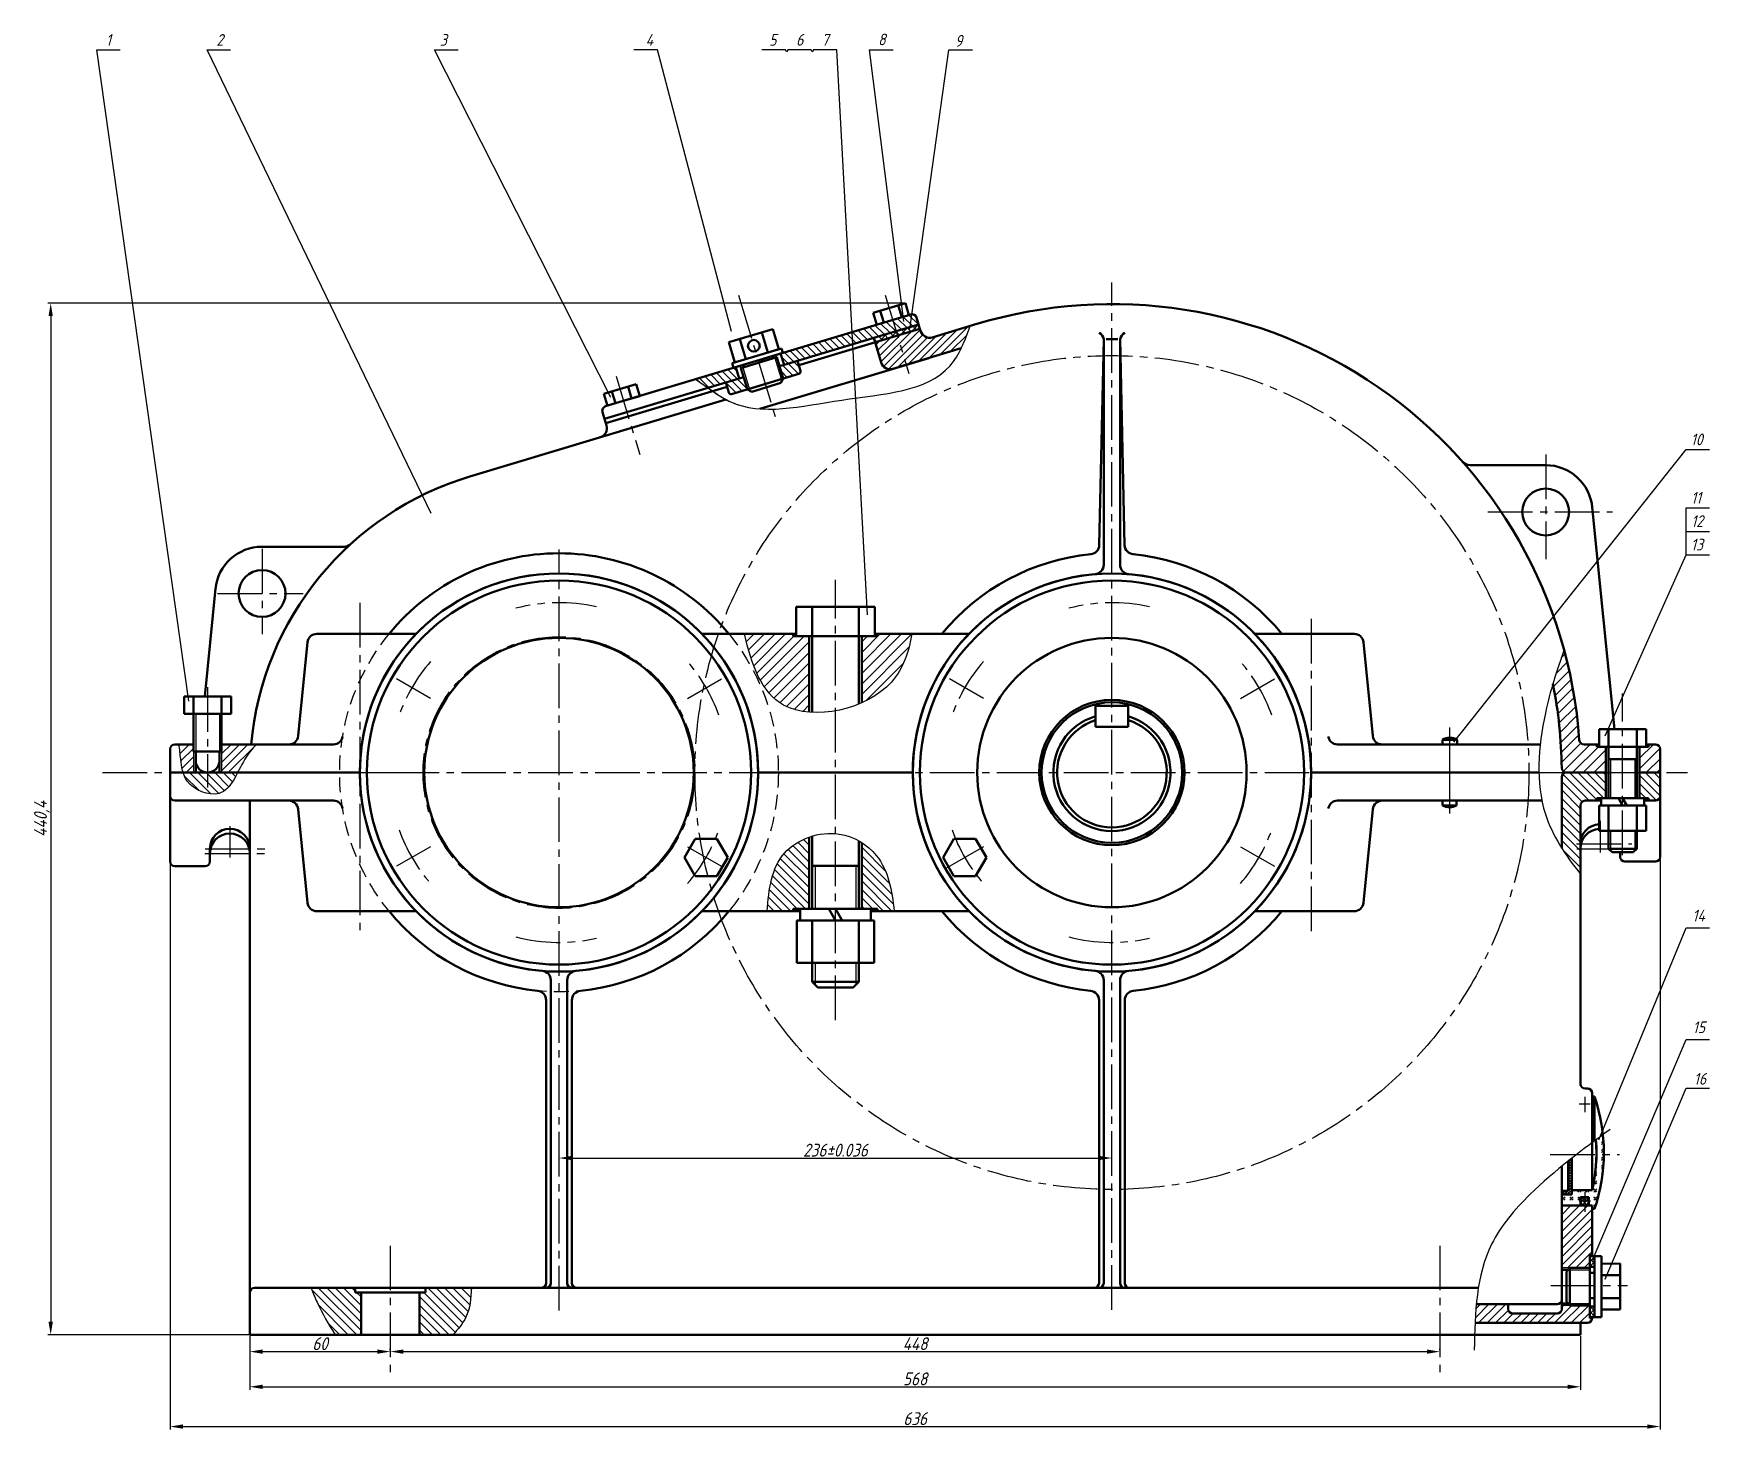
# Model space of a CAD drawing. Header units: millimetres. Extents: x 193 to 2720, y 325 to 2799.
# Drawn here: x 193 to 908, y 1023 to 1619 of the extents above; entities that cross this region are included whole.
import ezdxf

# ---------------------------------------------------------------- set-up
doc = ezdxf.new("R2010")
doc.units = ezdxf.units.MM
doc.linetypes.add('CENTER2', pattern=[28.575, 19.05, -3.175, 3.175, -3.175])
doc.linetypes.add('DASHED2', pattern=[9.525, 6.35, -3.175])
for name, color, linetype in [('标注', 191, 'Continuous'), ('点划线', 151, 'CENTER2'), ('细实线', 7, 'Continuous'), ('虚线', 7, 'DASHED2')]:
    doc.layers.add(name, color=color, linetype=linetype)
doc.layers.add('粗实线', color=7, linetype='Continuous', lineweight=50)
doc.styles.get("Standard").update_dxf_attribs({"font": 'gbeitc.shx', "bigfont": 'gbcbig.shx'})
doc.dimstyles.new('副本 ISO-25', dxfattribs={"dimtxt": 5.5, "dimasz": 5.5, "dimexe": 1.25, "dimexo": 0.625, "dimtad": 1, "dimtoh": 1, "dimtxsty": 'Standard', "dimcen": 2.5, "dimadec": 0, "dimazin": 0, "dimtfac": 1, "dimtmove": 0, "dimatfit": 3, "dimfxl": 1, "dimarcsym": 0})
pattern_1 = [(45, (0, 0.6665), (3.3941125, 0), [2, -2.8]), (45, (0.8485, 0.6665), (3.3941125, 0), [0.8, -4]), (45, (0, 1.515), (3.3941125, 0), [0.8, -4])]

msp = doc.modelspace()

# ---------------------------------------------------------------- texts
at = {"layer": '标注', "char_height": 5, "attachment_point": 1}
for s, insert in [('1', (223.7065, 1618.5391)), ('2', (270.8203, 1618.5391)), ('3', (366.2388, 1618.5249)), ('4', (454.058, 1618.5249)), ('5', (506.7672, 1618.5354)), ('6', (518.2745, 1618.5833)), ('7', (529.1712, 1618.6069)), ('8', (553.2714, 1618.7442)), ('9', (586.0794, 1618.1324)), ('10', (900.176, 1447.9649)), ('11', (900.3069, 1423.0888)), ('12', (900.3654, 1413.0838)), ('13', (900.2483, 1403.0789)), ('14', (900.8504, 1244.6793)), ('15', (901.0123, 1196.995)), ('16', (901.4958, 1174.9977))]:
    msp.add_mtext_dynamic_manual_height_columns(s, width=8.672561, gutter_width=12.5, heights=[0], dxfattribs=dict(at, insert=insert))

# ---------------------------------------------------------------- blocks, each defined once
blk = doc.blocks.new('*D13')
at = {"layer": 'Defpoints', "color": 0, "transparency": 16777216}
for p in [(285.07, 1063.25), (345.07, 1056.02), (345.07, 1056.02)]:
    blk.add_point(p, dxfattribs=at)
at = {"layer": '标注', "color": 0, "lineweight": -2, "transparency": 16777216}
for p, q in [((285.07, 1062.62), (285.07, 1054.77)), ((290.57, 1056.02), (339.57, 1056.02)), ((345.07, 1056.65), (345.07, 1057.27))]:
    blk.add_line(p, q, dxfattribs=at)
at = {"layer": '标注', "color": 0, "transparency": 16777216}
for points in [[(290.57, 1056.94), (290.57, 1055.11), (285.07, 1056.02)], [(339.57, 1056.94), (339.57, 1055.11), (345.07, 1056.02)]]:
    blk.add_solid(points, dxfattribs=at)
at = {"layer": '标注', "color": 0, "transparency": 16777216, "insert": (315.07, 1059.4), "char_height": 5.5, "attachment_point": 5}
blk.add_mtext('60', dxfattribs=at)
blk = doc.blocks.new('*D14')
at = {"layer": 'Defpoints', "color": 0, "transparency": 16777216}
for p in [(345.07, 1056.02), (793.07, 1056.02), (793.07, 1056.02)]:
    blk.add_point(p, dxfattribs=at)
at = {"layer": '标注', "color": 0, "lineweight": -2, "transparency": 16777216}
for p, q in [((345.07, 1056.65), (345.07, 1057.27)), ((350.57, 1056.02), (787.57, 1056.02)), ((793.07, 1056.65), (793.07, 1057.27))]:
    blk.add_line(p, q, dxfattribs=at)
at = {"layer": '标注', "color": 0, "transparency": 16777216}
for points in [[(350.57, 1056.94), (350.57, 1055.11), (345.07, 1056.02)], [(787.57, 1056.94), (787.57, 1055.11), (793.07, 1056.02)]]:
    blk.add_solid(points, dxfattribs=at)
at = {"layer": '标注', "color": 0, "transparency": 16777216, "insert": (569.07, 1059.4), "char_height": 5.5, "attachment_point": 5}
blk.add_mtext('448', dxfattribs=at)
blk = doc.blocks.new('*D15')
at = {"layer": 'Defpoints', "color": 0, "transparency": 16777216}
for p in [(285.07, 1063.25), (853.07, 1063.25), (853.07, 1041.01)]:
    blk.add_point(p, dxfattribs=at)
at = {"layer": '标注', "color": 0, "lineweight": -2, "transparency": 16777216}
for p, q in [((285.07, 1062.62), (285.07, 1039.76)), ((853.07, 1062.62), (853.07, 1039.76)), ((290.57, 1041.01), (847.57, 1041.01))]:
    blk.add_line(p, q, dxfattribs=at)
at = {"layer": '标注', "color": 0, "transparency": 16777216}
for points in [[(290.57, 1041.93), (290.57, 1040.09), (285.07, 1041.01)], [(847.57, 1041.93), (847.57, 1040.09), (853.07, 1041.01)]]:
    blk.add_solid(points, dxfattribs=at)
at = {"layer": '标注', "color": 0, "transparency": 16777216, "insert": (569.07, 1044.38), "char_height": 5.5, "attachment_point": 5}
blk.add_mtext('568', dxfattribs=at)
blk = doc.blocks.new('*D16')
at = {"layer": 'Defpoints', "color": 0, "transparency": 16777216}
for p in [(887.07, 1267.25), (251.07, 1265.25), (887.07, 1024.03)]:
    blk.add_point(p, dxfattribs=at)
at = {"layer": '标注', "color": 0, "lineweight": -2, "transparency": 16777216}
for p, q in [((887.07, 1266.62), (887.07, 1022.78)), ((251.07, 1264.62), (251.07, 1022.78)), ((256.57, 1024.03), (881.57, 1024.03))]:
    blk.add_line(p, q, dxfattribs=at)
at = {"layer": '标注', "color": 0, "transparency": 16777216}
for points in [[(256.57, 1024.95), (256.57, 1023.11), (251.07, 1024.03)], [(881.57, 1024.95), (881.57, 1023.11), (887.07, 1024.03)]]:
    blk.add_solid(points, dxfattribs=at)
at = {"layer": '标注', "color": 0, "transparency": 16777216, "insert": (569.07, 1027.4), "char_height": 5.5, "attachment_point": 5}
blk.add_mtext('636', dxfattribs=at)
blk = doc.blocks.new('*D17')
at = {"layer": 'Defpoints', "color": 0, "transparency": 16777216}
for p in [(564.91, 1503.64), (200.1, 1063.25), (564.91, 1063.25)]:
    blk.add_point(p, dxfattribs=at)
at = {"layer": '标注', "color": 0, "lineweight": -2, "transparency": 16777216}
for p, q in [((564.29, 1503.64), (198.85, 1503.64)), ((200.1, 1498.14), (200.1, 1068.75)), ((564.29, 1063.25), (198.85, 1063.25))]:
    blk.add_line(p, q, dxfattribs=at)
at = {"layer": '标注', "color": 0, "transparency": 16777216}
for points in [[(199.18, 1498.14), (201.02, 1498.14), (200.1, 1503.64)], [(199.18, 1068.75), (201.02, 1068.75), (200.1, 1063.25)]]:
    blk.add_solid(points, dxfattribs=at)
at = {"layer": '标注', "color": 0, "transparency": 16777216, "insert": (196.38, 1283.45), "char_height": 5.5, "attachment_point": 5, "rotation": 90}
blk.add_mtext('440,4', dxfattribs=at)
blk = doc.blocks.new('*D25')
at = {"layer": 'Defpoints', "color": 0, "transparency": 16777216}
for p in [(417.07, 1138.67), (653.07, 1138.67), (653.07, 1138.67)]:
    blk.add_point(p, dxfattribs=at)
at = {"layer": '标注', "color": 0, "lineweight": -2, "transparency": 16777216}
for p, q in [((417.07, 1139.29), (417.07, 1139.92)), ((422.57, 1138.67), (647.57, 1138.67)), ((653.07, 1139.29), (653.07, 1139.92))]:
    blk.add_line(p, q, dxfattribs=at)
at = {"layer": '标注', "color": 0, "transparency": 16777216}
for points in [[(422.57, 1139.59), (422.57, 1137.75), (417.07, 1138.67)], [(647.57, 1139.59), (647.57, 1137.75), (653.07, 1138.67)]]:
    blk.add_solid(points, dxfattribs=at)
at = {"layer": '标注', "color": 0, "transparency": 16777216, "insert": (535.07, 1142.04), "char_height": 5.5, "attachment_point": 5}
blk.add_mtext('236%%P0.036', dxfattribs=at)

# ---------------------------------------------------------------- dimensions: what is measured, and where the dimension line sits
at = {"layer": '标注'}
for base, p1, p2, angle, picture, middle in [((200.0989, 1063.2478), (564.9101, 1503.6438), (564.9101, 1063.2478), 90, '*D17', (196.3802, 1283.4458)), ((887.0728, 1024.0294), (251.0728, 1265.2478), (887.0728, 1267.2478), 180, '*D16', (569.0728, 1027.4044))]:
    dim = msp.add_linear_dim(base=base, p1=p1, p2=p2, angle=angle, dimstyle='副本 ISO-25', dxfattribs=at)
    dim.commit()
    dim.dimension.update_dxf_attribs({"geometry": picture, "text_midpoint": middle})
dim = msp.add_linear_dim(base=(653.0728, 1138.6688), p1=(417.0728, 1138.6688), p2=(653.0728, 1138.6688), angle=180, text='<>%%P0.036', dimstyle='副本 ISO-25', dxfattribs=at)
dim.commit()
dim.dimension.update_dxf_attribs({"geometry": '*D25', "text_midpoint": (535.0728, 1142.0438)})
for base, p1, p2, picture, middle in [((345.0728, 1056.0227), (285.0728, 1063.2478), (345.0728, 1056.0227), '*D13', (315.0728, 1059.3977)), ((853.0728, 1041.0088), (285.0728, 1063.2478), (853.0728, 1063.2478), '*D15', (569.0728, 1044.3838)), ((793.0728, 1056.0227), (345.0728, 1056.0227), (793.0728, 1056.0227), '*D14', (569.0728, 1059.3977))]:
    dim = msp.add_linear_dim(base=base, p1=p1, p2=p2, dimstyle='副本 ISO-25', dxfattribs=at)
    dim.commit()
    dim.dimension.update_dxf_attribs({"geometry": picture, "text_midpoint": middle})

# ---------------------------------------------------------------- hatches: boundary and pattern name
at = {"layer": '细实线', "transparency": 33554687}
h = msp.add_hatch(dxfattribs=at)
h.set_pattern_fill('ANSI31', color=256, scale=0.7, angle=90)
h.paths.add_polyline_path([(542.4988, 1486.1442), (542.2201, 1491.2818), (520.291, 1484.6834), (511.6727, 1482.0901), (511.9608, 1481.1326), (513.1134, 1477.3022)])
h.paths.add_polyline_path([(557.1625, 1490.5564), (560.9929, 1491.709), (559.5522, 1496.4969), (542.2201, 1491.2818), (542.4988, 1486.1442)])
edge = h.paths.add_edge_path()
edge.add_arc((567.7892, 1496.8868), 2, 91.6292234, 106.7463696)
edge.add_line((567.2129, 1498.802), (559.5522, 1496.4969))
edge.add_line((559.5522, 1496.4969), (560.9929, 1491.709))
edge.add_line((560.9929, 1491.709), (564.8232, 1492.8615))
edge.add_line((564.8232, 1492.8615), (566.9806, 1493.5107))
edge.add_line((566.9806, 1493.5107), (567.7323, 1498.886))
edge = h.paths.add_edge_path()
edge.add_arc((567.7892, 1496.8868), 2, 16.7463696, 91.6292234)
edge.add_line((567.7323, 1498.886), (566.9806, 1493.5107))
edge.add_line((566.9806, 1493.5107), (570.5688, 1494.5903))
edge.add_line((570.5688, 1494.5903), (569.7043, 1497.4631))
edge = h.paths.add_edge_path()
edge.add_line((495.8768, 1472.1158), (487.2585, 1469.5225))
edge.add_arc((501.9415, 1477.9386), 16.924, 209.8205906, 220.5420462)
edge.add_line((489.0805, 1466.9379), (489.5127, 1465.5015))
edge.add_arc((490.4702, 1465.7897), 1, 196.7463696, 286.7463696)
edge.add_line((490.7584, 1464.8321), (497.4615, 1466.849))
edge.add_line((497.4615, 1466.849), (495.8768, 1472.1158))
edge = h.paths.add_edge_path()
edge.add_line((520.1555, 1474.7219), (519.7233, 1476.1582))
edge.add_arc((502.9273, 1478.2352), 16.924, 352.950693, 363.6721485)
edge.add_line((519.8165, 1479.3191), (511.1982, 1476.7259))
edge.add_line((511.1982, 1476.7259), (512.7829, 1471.4592))
edge.add_line((512.7829, 1471.4592), (519.4861, 1473.4761))
edge.add_arc((519.1979, 1474.4337), 1, 286.7463696, 376.7463696)
h.paths.add_polyline_path([(493.9616, 1471.5395), (492.5209, 1476.3274), (475.3712, 1471.1671), (475.392, 1471.1532), (475.4128, 1471.1393), (475.4336, 1471.1254), (475.4544, 1471.1115), (475.4751, 1471.0975), (475.4959, 1471.0836), (475.5167, 1471.0696), (475.5374, 1471.0557), (475.5582, 1471.0417), (475.5789, 1471.0278), (475.5997, 1471.0138), (475.6204, 1470.9998), (475.6412, 1470.9858), (475.6619, 1470.9719), (475.6826, 1470.9579), (475.7034, 1470.9439), (475.7241, 1470.9299), (475.7448, 1470.9159), (475.7655, 1470.9019), (475.7862, 1470.8879), (475.8069, 1470.8739), (475.8276, 1470.8598), (475.8483, 1470.8458), (475.869, 1470.8318), (475.8897, 1470.8177), (475.9104, 1470.8037), (475.9311, 1470.7897), (475.9518, 1470.7756), (475.9724, 1470.7616), (475.9931, 1470.7475), (476.0138, 1470.7334), (476.0344, 1470.7194), (476.0551, 1470.7053), (476.0757, 1470.6912), (476.0964, 1470.6771), (476.117, 1470.6631), (476.1377, 1470.649), (476.1583, 1470.6349), (476.179, 1470.6208), (476.1996, 1470.6067), (476.2202, 1470.5926), (476.2408, 1470.5785), (476.2615, 1470.5643), (476.2821, 1470.5502), (476.3027, 1470.5361), (476.3233, 1470.522), (476.3439, 1470.5079), (476.3645, 1470.4937), (476.3851, 1470.4796), (476.4057, 1470.4654), (476.4263, 1470.4513), (476.4468, 1470.4371), (476.4674, 1470.423), (476.488, 1470.4088), (476.5086, 1470.3947), (476.5291, 1470.3805), (476.5497, 1470.3663), (476.5703, 1470.3522), (476.5908, 1470.338), (476.6114, 1470.3238), (476.6319, 1470.3096), (476.6525, 1470.2954), (476.673, 1470.2813), (476.6936, 1470.2671), (476.7141, 1470.2529), (476.7346, 1470.2387), (476.7552, 1470.2245), (476.7757, 1470.2103), (476.7962, 1470.196), (476.8167, 1470.1818), (476.8373, 1470.1676), (476.8578, 1470.1534), (476.8783, 1470.1392), (476.8988, 1470.1249), (476.9193, 1470.1107), (476.9398, 1470.0965), (476.9603, 1470.0822), (476.9808, 1470.068), (477.0013, 1470.0538), (477.0217, 1470.0395), (477.0422, 1470.0253), (477.0627, 1470.011), (477.0832, 1469.9968), (477.1036, 1469.9825), (477.1241, 1469.9683), (477.1446, 1469.954), (477.165, 1469.9397), (477.1855, 1469.9255), (477.2059, 1469.9112), (477.2264, 1469.8969), (477.2468, 1469.8827), (477.2673, 1469.8684), (477.2877, 1469.8541), (477.3082, 1469.8398), (477.3286, 1469.8255), (477.349, 1469.8112), (477.3695, 1469.7969), (477.3899, 1469.7827), (477.4103, 1469.7684), (477.4307, 1469.7541), (477.4512, 1469.7398), (477.4716, 1469.7255), (477.492, 1469.7112), (477.5124, 1469.6969), (477.5328, 1469.6825), (477.5532, 1469.6682), (477.5736, 1469.6539), (477.594, 1469.6396), (477.6144, 1469.6253), (477.6348, 1469.611), (477.6551, 1469.5966), (477.6755, 1469.5823), (477.6959, 1469.568), (477.7163, 1469.5537), (477.7367, 1469.5393), (477.757, 1469.525), (477.7774, 1469.5107), (477.7978, 1469.4963), (477.8181, 1469.482), (477.8385, 1469.4677), (477.8588, 1469.4533), (477.8792, 1469.439), (477.8996, 1469.4247), (477.9199, 1469.4103), (477.9402, 1469.396), (477.9606, 1469.3816), (477.9809, 1469.3673), (478.0013, 1469.3529), (478.0216, 1469.3386), (478.0419, 1469.3242), (478.0623, 1469.3099), (478.0826, 1469.2955), (478.1029, 1469.2811), (478.1232, 1469.2668), (478.1435, 1469.2524), (478.1639, 1469.2381), (478.1842, 1469.2237), (478.2045, 1469.2093), (478.2248, 1469.195), (478.2451, 1469.1806), (478.2654, 1469.1662), (478.2857, 1469.1519), (478.306, 1469.1375), (478.3263, 1469.1231), (478.3466, 1469.1088), (478.3669, 1469.0944), (478.3872, 1469.08), (478.4074, 1469.0656), (478.4277, 1469.0513), (478.448, 1469.0369), (478.4683, 1469.0225), (478.4886, 1469.0081), (478.5088, 1468.9938), (478.5291, 1468.9794), (478.5494, 1468.965), (478.5696, 1468.9506), (478.5899, 1468.9362), (478.6102, 1468.9219), (478.6304, 1468.9075), (478.6507, 1468.8931), (478.6709, 1468.8787), (478.6912, 1468.8643), (478.7114, 1468.85), (478.7317, 1468.8356), (478.7519, 1468.8212), (478.7722, 1468.8068), (478.7924, 1468.7924), (478.8126, 1468.778), (478.8329, 1468.7637), (478.8531, 1468.7493), (478.8733, 1468.7349), (478.8936, 1468.7205), (478.9138, 1468.7061), (478.934, 1468.6917), (478.9542, 1468.6773), (478.9744, 1468.663), (478.9947, 1468.6486), (479.0149, 1468.6342), (479.0351, 1468.6198), (479.0553, 1468.6054), (479.0755, 1468.591), (479.0957, 1468.5766), (479.1159, 1468.5623), (479.1361, 1468.5479), (479.1563, 1468.5335), (479.1765, 1468.5191), (479.1967, 1468.5047), (479.2169, 1468.4903), (479.2371, 1468.476), (479.2573, 1468.4616), (479.2775, 1468.4472), (479.2977, 1468.4328), (479.3179, 1468.4184), (479.338, 1468.4041), (479.3582, 1468.3897), (479.3784, 1468.3753), (479.3986, 1468.3609), (479.4187, 1468.3465), (479.4389, 1468.3322), (479.4591, 1468.3178), (479.4793, 1468.3034), (479.4994, 1468.289), (479.5196, 1468.2747), (479.5398, 1468.2603), (479.5599, 1468.2459), (479.5801, 1468.2315), (479.6002, 1468.2172), (479.6204, 1468.2028), (479.6406, 1468.1884), (479.6607, 1468.1741), (479.6809, 1468.1597), (479.701, 1468.1453), (479.7212, 1468.131), (479.7413, 1468.1166), (479.7615, 1468.1023), (479.7816, 1468.0879), (479.8017, 1468.0735), (479.8219, 1468.0592), (479.842, 1468.0448), (479.8622, 1468.0305), (479.8823, 1468.0161), (479.9024, 1468.0018), (479.9226, 1467.9874), (479.9427, 1467.9731), (479.9628, 1467.9587), (479.9829, 1467.9444), (480.0031, 1467.93), (480.0232, 1467.9157), (480.0433, 1467.9013), (480.0634, 1467.887), (480.0836, 1467.8727), (480.1037, 1467.8583), (480.1238, 1467.844), (480.1439, 1467.8297), (480.164, 1467.8153), (480.1841, 1467.801), (480.2043, 1467.7867), (480.2244, 1467.7723), (480.2445, 1467.758), (480.2646, 1467.7437), (480.2847, 1467.7294), (480.3048, 1467.7151), (480.3249, 1467.7008), (480.345, 1467.6864), (480.3651, 1467.6721), (480.3852, 1467.6578), (480.4053, 1467.6435), (480.4254, 1467.6292), (480.4455, 1467.6149), (480.4656, 1467.6006), (480.4857, 1467.5863), (480.5058, 1467.572), (480.5259, 1467.5577), (480.546, 1467.5434), (480.5661, 1467.5291), (480.5861, 1467.5149)])
h = msp.add_hatch(dxfattribs=at)
h.set_pattern_fill('ANSI37', color=256, scale=0.7)
h.paths.add_polyline_path([(561.5691, 1489.7938), (560.9929, 1491.709), (557.1625, 1490.5564), (551.417, 1488.8276), (551.9932, 1486.9124)])
h.paths.add_polyline_path([(571.145, 1492.6752), (570.5688, 1494.5903), (564.8232, 1492.8615), (560.9929, 1491.709), (561.5691, 1489.7938)])
h = msp.add_hatch(dxfattribs=at)
h.set_pattern_fill('ANSI31', color=256, scale=0.7)
h.paths.add_polyline_path([(561.5691, 1489.7938), (551.9932, 1486.9124), (554.5865, 1478.2941, 0.41421356), (559.5694, 1475.6163), (565.3149, 1477.3451)])
edge = h.paths.add_edge_path()
edge.add_spline(control_points=[(588.7879, 1484.4081), (590.2357, 1487.376), (591.4536, 1490.6073), (592.6076, 1493.9117)], knot_values=[128.5123114, 128.5123114, 128.5123114, 128.5123114, 138.45742108, 138.45742108, 138.45742108, 138.45742108], degree=3, periodic=0)
edge.add_line((592.6076, 1493.9117), (576.4161, 1489.0397))
edge.add_arc((575.2635, 1492.8701), 4, 196.7463696, 286.7463696, ccw=False)
edge.add_line((571.4332, 1491.7176), (571.145, 1492.6752))
edge.add_line((571.145, 1492.6752), (561.5691, 1489.7938))
edge.add_line((561.5691, 1489.7938), (565.3149, 1477.3451))
edge.add_line((565.3149, 1477.3451), (574.8908, 1480.2265))
edge.add_line((574.8908, 1480.2265), (588.7879, 1484.4081))
h = msp.add_hatch(dxfattribs=at)
h.set_pattern_fill('ANSI31', color=256)
edge = h.paths.add_edge_path()
edge.add_spline(control_points=[(546.2728, 1333.0143), (551.2375, 1335.2093), (562.5619, 1342.859), (566.278, 1354.7721), (567.7457, 1362.4424)], knot_values=[8.82609445, 8.82609445, 8.82609445, 8.82609445, 23.45830684, 46.04172414, 46.04172414, 46.04172414, 46.04172414], degree=3, periodic=0)
edge.add_line((567.7457, 1362.4424), (553.0728, 1362.4424))
edge.add_line((553.0728, 1362.4424), (553.0728, 1361.4424))
edge.add_line((553.0728, 1361.4424), (546.2728, 1361.4424))
edge.add_line((546.2728, 1361.4424), (546.2728, 1333.0143))
edge = h.paths.add_edge_path()
edge.add_line((523.8728, 1361.4424), (517.0728, 1361.4424))
edge.add_line((517.0728, 1361.4424), (517.0728, 1362.4424))
edge.add_line((517.0728, 1362.4424), (496.2503, 1362.4424))
edge.add_spline(control_points=[(496.2503, 1362.4424), (499.3177, 1349.3056), (504.6283, 1333.3728), (519.8538, 1329.3643), (523.8728, 1329.0239)], knot_values=[66.87109506, 66.87109506, 66.87109506, 66.87109506, 102.34461932, 113.92729236, 113.92729236, 113.92729236, 113.92729236], degree=3, periodic=0)
edge.add_line((523.8728, 1329.0239), (523.8728, 1361.4424))
h.paths.add_polyline_path([(560.0379, 1245.3059), (560.1901, 1244.0532), (560.1737, 1244.1906), (560.1572, 1244.3279), (560.1407, 1244.4653), (560.1242, 1244.6025), (560.1075, 1244.7398), (560.0908, 1244.877), (560.074, 1245.0141), (560.0571, 1245.1512), (560.0401, 1245.2882)])
h.paths.add_polyline_path([(552.629, 1267.7315), (552.5486, 1267.8318), (553.2604, 1266.9025), (553.2506, 1266.916), (553.1749, 1267.0191), (553.0987, 1267.1219), (553.0219, 1267.2244), (552.9445, 1267.3265), (552.8666, 1267.4282), (552.788, 1267.5297), (552.7088, 1267.6307)])
h.paths.add_polyline_path([(551.7868, 1268.7317), (552.5486, 1267.8318), (552.4676, 1267.9319), (552.386, 1268.0315), (552.3038, 1268.1309), (552.221, 1268.2298), (552.1376, 1268.3284), (552.0536, 1268.4266), (551.969, 1268.5245), (551.8839, 1268.622), (551.7981, 1268.7191)])
h.paths.add_polyline_path([(558.9177, 1252.5698), (558.8917, 1252.7016), (559.1208, 1251.4931), (559.1177, 1251.5105), (559.0935, 1251.6434), (559.0691, 1251.7761), (559.0444, 1251.9088), (559.0196, 1252.0412), (558.9945, 1252.1736), (558.9691, 1252.3058), (558.9436, 1252.4379)])
h.paths.add_polyline_path([(558.6422, 1253.8982), (558.8917, 1252.7016), (558.8654, 1252.8333), (558.8389, 1252.9648), (558.8121, 1253.0962), (558.785, 1253.2274), (558.7577, 1253.3585), (558.7302, 1253.4894), (558.7024, 1253.6202), (558.6743, 1253.7508), (558.6459, 1253.8813)])
h.paths.add_polyline_path([(550.9762, 1269.6003), (551.7845, 1268.7343), (551.7118, 1268.8158), (551.6248, 1268.9121), (551.5373, 1269.0081), (551.4493, 1269.1037), (551.3606, 1269.1989), (551.2714, 1269.2937), (551.1816, 1269.388), (551.0913, 1269.482), (551.0004, 1269.5756)])
h.paths.add_polyline_path([(558.3701, 1255.0822), (558.6414, 1253.9017), (558.6173, 1254.0116), (558.5884, 1254.1417), (558.5593, 1254.2717), (558.5298, 1254.4016), (558.5001, 1254.5312), (558.4701, 1254.6607), (558.4398, 1254.7901), (558.4092, 1254.9193), (558.3783, 1255.0483)])
h.paths.add_polyline_path([(559.1215, 1251.4895), (559.3318, 1250.2736), (559.3259, 1250.3092), (559.3036, 1250.4431), (559.2811, 1250.577), (559.2583, 1250.7107), (559.2354, 1250.8443), (559.2123, 1250.9778), (559.189, 1251.1112), (559.1654, 1251.2444), (559.1416, 1251.3775)])
h.paths.add_polyline_path([(553.2624, 1266.8997), (553.9239, 1265.9448), (553.9054, 1265.9729), (553.8349, 1266.079), (553.7638, 1266.1848), (553.6922, 1266.2902), (553.62, 1266.3954), (553.5473, 1266.5002), (553.474, 1266.6046), (553.4001, 1266.7088), (553.3256, 1266.8125)])
h.paths.add_polyline_path([(550.1192, 1270.4352), (550.9721, 1269.6044), (550.909, 1269.6688), (550.817, 1269.7616), (550.7244, 1269.8539), (550.6314, 1269.9459), (550.5377, 1270.0374), (550.4436, 1270.1285), (550.3489, 1270.2192), (550.2537, 1270.3094), (550.1579, 1270.3993)])
h.paths.add_polyline_path([(558.0731, 1256.2525), (558.3687, 1255.088), (558.3471, 1255.1771), (558.3157, 1255.3058), (558.2839, 1255.4342), (558.2518, 1255.5626), (558.2194, 1255.6907), (558.1867, 1255.8186), (558.1537, 1255.9464), (558.1204, 1256.074), (558.0867, 1256.2014)])
h.paths.add_polyline_path([(559.3328, 1250.2676), (559.5268, 1249.0443), (559.5185, 1249.0988), (559.4978, 1249.2337), (559.477, 1249.3685), (559.4559, 1249.5032), (559.4347, 1249.6378), (559.4133, 1249.7723), (559.3918, 1249.9067), (559.37, 1250.0409), (559.3481, 1250.1751)])
h.paths.add_polyline_path([(553.927, 1265.94), (554.5413, 1264.9598), (554.5151, 1265.0038), (554.4495, 1265.1127), (554.3834, 1265.2213), (554.3167, 1265.3296), (554.2495, 1265.4376), (554.1818, 1265.5453), (554.1135, 1265.6527), (554.0447, 1265.7598), (553.9753, 1265.8665)])
h.paths.add_polyline_path([(549.218, 1271.2341), (550.114, 1270.44), (550.0616, 1270.4886), (549.9648, 1270.5776), (549.8675, 1270.6661), (549.7697, 1270.7541), (549.6713, 1270.8418), (549.5725, 1270.9289), (549.4731, 1271.0156), (549.3732, 1271.1019), (549.2729, 1271.1877)])
h.paths.add_polyline_path([(557.7491, 1257.4077), (558.0713, 1256.2593), (558.0528, 1256.3286), (558.0185, 1256.4557), (557.9839, 1256.5825), (557.9489, 1256.7092), (557.9137, 1256.8356), (557.8781, 1256.9619), (557.8421, 1257.088), (557.8058, 1257.2139), (557.7692, 1257.3395)])
h.paths.add_polyline_path([(559.5279, 1249.0371), (559.708, 1247.8064), (559.6975, 1247.8805), (559.6782, 1248.0162), (559.6588, 1248.1519), (559.6392, 1248.2874), (559.6195, 1248.4229), (559.5996, 1248.5582), (559.5796, 1248.6935), (559.5594, 1248.8287), (559.539, 1248.9638)])
h.paths.add_polyline_path([(554.5448, 1264.9539), (555.1147, 1263.9488), (555.0818, 1264.0097), (555.0209, 1264.1214), (554.9595, 1264.2327), (554.8975, 1264.3438), (554.8351, 1264.4545), (554.7721, 1264.565), (554.7087, 1264.6751), (554.6447, 1264.785), (554.5801, 1264.8945)])
h.paths.add_polyline_path([(548.275, 1271.9946), (549.2126, 1271.2387), (549.172, 1271.273), (549.0707, 1271.3579), (548.9688, 1271.4423), (548.8665, 1271.5262), (548.7637, 1271.6096), (548.6604, 1271.6926), (548.5566, 1271.7751), (548.4524, 1271.8571), (548.3476, 1271.9386)])
h.paths.add_polyline_path([(557.3958, 1258.5468), (557.7471, 1257.4145), (557.7322, 1257.465), (557.6949, 1257.5903), (557.6572, 1257.7154), (557.6192, 1257.8402), (557.5808, 1257.9649), (557.542, 1258.0894), (557.5029, 1258.2136), (557.4634, 1258.3376), (557.4236, 1258.4614)])
h.paths.add_polyline_path([(559.709, 1247.7991), (559.8775, 1246.5611), (559.865, 1246.6556), (559.8469, 1246.792), (559.8287, 1246.9283), (559.8103, 1247.0646), (559.7919, 1247.2008), (559.7733, 1247.3369), (559.7545, 1247.4729), (559.7357, 1247.6089), (559.7167, 1247.7447)])
h.paths.add_polyline_path([(555.1179, 1263.9428), (555.6463, 1262.9129), (555.6076, 1262.992), (555.5511, 1263.1062), (555.4942, 1263.2202), (555.4367, 1263.3338), (555.3788, 1263.4472), (555.3204, 1263.5603), (555.2615, 1263.6731), (555.2021, 1263.7856), (555.1422, 1263.8978)])
h.paths.add_polyline_path([(547.2925, 1272.7143), (548.2703, 1271.9982), (548.2425, 1272.0197), (548.1368, 1272.1002), (548.0307, 1272.1802), (547.9241, 1272.2598), (547.8171, 1272.3388), (547.7096, 1272.4173), (547.6017, 1272.4953), (547.4933, 1272.5728), (547.3845, 1272.6498)])
h.paths.add_polyline_path([(557.011, 1259.6683), (557.394, 1258.5523), (557.3833, 1258.585), (557.3428, 1258.7084), (557.3018, 1258.8316), (557.2604, 1258.9545), (557.2187, 1259.0773), (557.1765, 1259.1998), (557.134, 1259.322), (557.0911, 1259.4441), (557.0478, 1259.5659)])
h.paths.add_polyline_path([(559.8783, 1246.555), (560.0374, 1245.3096), (560.023, 1245.4252), (560.0059, 1245.5622), (559.9886, 1245.6991), (559.9713, 1245.8359), (559.9538, 1245.9727), (559.9363, 1246.1094), (559.9186, 1246.246), (559.9009, 1246.3826), (559.883, 1246.5192)])
h.paths.add_polyline_path([(555.6488, 1262.9078), (556.1382, 1261.8533), (556.0945, 1261.9519), (556.0423, 1262.0685), (555.9896, 1262.1849), (555.9364, 1262.301), (555.8828, 1262.4169), (555.8287, 1262.5324), (555.7741, 1262.6478), (555.7191, 1262.7628), (555.6636, 1262.8776)])
h.paths.add_polyline_path([(546.2728, 1273.3907), (547.2895, 1272.7163), (547.2753, 1272.7263), (547.1656, 1272.8023), (547.0555, 1272.8777), (546.9449, 1272.9526), (546.834, 1273.0269), (546.7226, 1273.1008), (546.6108, 1273.1741), (546.4985, 1273.2468), (546.3859, 1273.319)])
h.paths.add_polyline_path([(556.5925, 1260.7712), (557.0098, 1259.6716), (557.0041, 1259.6875), (556.96, 1259.8089), (556.9155, 1259.93), (556.8706, 1260.0509), (556.8253, 1260.1715), (556.7796, 1260.2919), (556.7334, 1260.4121), (556.6868, 1260.5321), (556.6399, 1260.6518)])
h.paths.add_polyline_path([(556.1396, 1261.8502), (556.5925, 1260.7712), (556.5446, 1260.8904), (556.4964, 1261.0094), (556.4477, 1261.1281), (556.3985, 1261.2465), (556.349, 1261.3647), (556.299, 1261.4827), (556.2485, 1261.6003), (556.1976, 1261.7178), (556.1463, 1261.835)])
h = msp.add_hatch(dxfattribs=at)
h.set_pattern_fill('ANSI31', color=256)
edge = h.paths.add_edge_path()
edge.add_spline(control_points=[(846.0837, 1355.6577), (844.3701, 1350.8694), (842.7497, 1346.0323), (841.3038, 1341.1038)], knot_values=[17.5602873, 17.5602873, 17.5602873, 17.5602873, 32.88659148, 32.88659148, 32.88659148, 32.88659148], degree=3, periodic=0)
edge.add_arc((653.0728, 1303.2478), 192, 0.5906886, 11.3713361, ccw=False)
edge.add_arc((847.0625, 1305.2478), 2, 180.5906886, 270)
edge.add_line((847.0625, 1303.2478), (863.8728, 1303.2478))
edge.add_line((863.8728, 1303.2478), (863.8728, 1314.2478))
edge.add_line((863.8728, 1314.2478), (860.0728, 1314.2478))
edge.add_line((860.0728, 1314.2478), (860.0728, 1315.2478))
edge.add_line((860.0728, 1315.2478), (854.5871, 1315.2478))
edge.add_arc((854.5871, 1317.2478), 2, 183.9741806, 270, ccw=False)
edge.add_arc((653.0728, 1303.2478), 200, 3.9741806, 15.191706)
h.paths.add_polyline_path([(887.0728, 1313.2478, 0.41421356), (885.0728, 1315.2478), (882.0728, 1315.2478), (882.0728, 1314.2478), (878.2728, 1314.2478), (878.2728, 1303.2478), (887.0728, 1303.2478)])
h = msp.add_hatch(dxfattribs=at)
h.set_pattern_fill('ANSI31', color=256, scale=0.8)
edge = h.paths.add_edge_path()
edge.add_spline(control_points=[(279.9302, 1303.2478), (280.9134, 1305.1483), (283.1704, 1309.7589), (286.0919, 1313.3652), (287.8914, 1315.2478)], knot_values=[10.12691389, 10.12691389, 10.12691389, 10.12691389, 15.93854487, 23.76057721, 23.76057721, 23.76057721, 23.76057721], degree=3, periodic=0)
edge.add_line((287.8914, 1315.2478), (285.6194, 1315.2478))
edge.add_line((285.6194, 1315.2478), (273.0728, 1315.2478))
edge.add_line((273.0728, 1315.2478), (273.0728, 1311.2478))
edge.add_line((273.0728, 1311.2478), (273.0728, 1303.2478))
edge.add_line((273.0728, 1303.2478), (279.9302, 1303.2478))
edge = h.paths.add_edge_path()
edge.add_line((261.0728, 1311.2478), (261.0728, 1315.2478))
edge.add_line((261.0728, 1315.2478), (254.9208, 1315.2478))
edge.add_spline(control_points=[(254.9208, 1315.2478), (255.1416, 1313.1776), (255.579, 1309.1858), (256.0738, 1305.0803), (256.6265, 1303.2478)], knot_values=[54.76938554, 54.76938554, 54.76938554, 54.76938554, 61.03180873, 66.75475857, 66.75475857, 66.75475857, 66.75475857], degree=3, periodic=0)
edge.add_line((256.6265, 1303.2478), (261.0728, 1303.2478))
edge.add_line((261.0728, 1303.2478), (261.0728, 1311.2478))
h = msp.add_hatch(dxfattribs=at)
h.set_pattern_fill('ANSI31', color=256, scale=0.8, angle=90)
edge = h.paths.add_edge_path()
edge.add_spline(control_points=[(267.0728, 1294.3042), (268.7934, 1293.9527), (274.7582, 1293.9251), (277.8301, 1299.1885), (279.9302, 1303.2478)], knot_values=[23.76057721, 23.76057721, 23.76057721, 23.76057721, 28.7071572, 41.11997957, 41.11997957, 41.11997957, 41.11997957], degree=3, periodic=0)
edge.add_line((279.9302, 1303.2478), (267.0728, 1303.2478))
edge.add_line((267.0728, 1303.2478), (267.0728, 1294.3042))
edge = h.paths.add_edge_path()
edge.add_line((267.0728, 1303.2478), (261.0728, 1303.2478))
edge.add_line((261.0728, 1303.2478), (256.6265, 1303.2478))
edge.add_spline(control_points=[(256.6265, 1303.2478), (257.0147, 1301.9607), (258.8629, 1297.804), (263.7232, 1294.9884), (267.0728, 1294.3042)], knot_values=[41.11997957, 41.11997957, 41.11997957, 41.11997957, 45.1395617, 54.76938554, 54.76938554, 54.76938554, 54.76938554], degree=3, periodic=0)
edge.add_line((267.0728, 1294.3042), (267.0728, 1303.2478))
h = msp.add_hatch(dxfattribs=at)
h.set_pattern_fill('ANSI31', color=256, scale=0.8, angle=90)
edge = h.paths.add_edge_path()
edge.add_line((863.8728, 1303.2478), (847.0728, 1303.2478))
edge.add_arc((847.0728, 1301.2478), 2, 90, 180)
edge.add_line((845.0728, 1301.2478), (845.0728, 1271.0023))
edge.add_spline(control_points=[(845.0728, 1271.0023), (847.4659, 1267.2057), (850.189, 1263.5316), (853.0728, 1259.9171)], knot_values=[105.15686779, 105.15686779, 105.15686779, 105.15686779, 118.67335354, 118.67335354, 118.67335354, 118.67335354], degree=3, periodic=0)
edge.add_line((853.0728, 1259.9171), (853.0728, 1289.2478))
edge.add_arc((855.0728, 1289.2478), 2, 90, 180, ccw=False)
edge.add_line((855.0728, 1291.2478), (860.0728, 1291.2478))
edge.add_line((860.0728, 1291.2478), (860.0728, 1292.2478))
edge.add_line((860.0728, 1292.2478), (863.8728, 1292.2478))
edge.add_line((863.8728, 1292.2478), (863.8728, 1303.2478))
h.paths.add_polyline_path([(887.0728, 1303.2478), (878.2728, 1303.2478), (878.2728, 1292.2478), (882.0728, 1292.2478), (882.0728, 1291.2478), (885.0728, 1291.2478, 0.41421356), (887.0728, 1293.2478)])
h = msp.add_hatch(dxfattribs=at)
h.set_pattern_fill('ANSI31', color=256, scale=0.8, angle=90)
edge = h.paths.add_edge_path()
edge.add_spline(control_points=[(523.8728, 1275.7011), (519.7373, 1274.2616), (508.1878, 1266.9615), (506.6851, 1253.395), (505.9334, 1244.0532)], knot_values=[1.58869192, 1.58869192, 1.58869192, 1.58869192, 14.02455275, 40.02190733, 40.02190733, 40.02190733, 40.02190733], degree=3, periodic=0)
edge.add_line((505.9334, 1244.0532), (517.0728, 1244.0532))
edge.add_line((517.0728, 1244.0532), (517.0728, 1245.0532))
edge.add_line((517.0728, 1245.0532), (523.8728, 1245.0532))
edge.add_line((523.8728, 1245.0532), (523.8728, 1275.7011))
edge = h.paths.add_edge_path()
edge.add_spline(control_points=[(560.1901, 1244.0532), (559.1413, 1252.8723), (557.2311, 1264.2999), (548.6688, 1271.8805), (546.2728, 1273.3907)], knot_values=[62.29366291, 62.29366291, 62.29366291, 62.29366291, 87.45639214, 95.75040803, 95.75040803, 95.75040803, 95.75040803], degree=3, periodic=0)
edge.add_line((546.2728, 1273.3907), (546.2728, 1245.0532))
edge.add_line((546.2728, 1245.0532), (553.0728, 1245.0532))
edge.add_line((553.0728, 1245.0532), (553.0728, 1244.0532))
edge.add_line((553.0728, 1244.0532), (560.1901, 1244.0532))
h = msp.add_hatch(dxfattribs=at)
h.set_pattern_fill('GOST_GLASS', color=256, scale=0.4)
h.set_pattern_definition(pattern_1)
edge = h.paths.add_edge_path()
edge.add_line((861.4859, 1147.7477), (861.8792, 1148.7047))
edge.add_line((861.8792, 1148.7047), (861.8786, 1148.7043))
edge.add_line((861.8786, 1148.7043), (861.8742, 1148.7011))
edge.add_line((861.8742, 1148.7011), (861.8699, 1148.6978))
edge.add_line((861.8699, 1148.6978), (861.8655, 1148.6946))
edge.add_line((861.8655, 1148.6946), (861.8611, 1148.6914))
edge.add_line((861.8611, 1148.6914), (861.8568, 1148.6882))
edge.add_line((861.8568, 1148.6882), (861.8524, 1148.6849))
edge.add_line((861.8524, 1148.6849), (861.8481, 1148.6817))
edge.add_line((861.8481, 1148.6817), (861.8437, 1148.6785))
edge.add_line((861.8437, 1148.6785), (861.8393, 1148.6753))
edge.add_line((861.8393, 1148.6753), (861.835, 1148.6721))
edge.add_line((861.835, 1148.6721), (861.8306, 1148.6688))
edge.add_line((861.8306, 1148.6688), (861.8262, 1148.6656))
edge.add_line((861.8262, 1148.6656), (861.8219, 1148.6624))
edge.add_line((861.8219, 1148.6624), (861.8175, 1148.6592))
edge.add_line((861.8175, 1148.6592), (861.8131, 1148.6559))
edge.add_line((861.8131, 1148.6559), (861.8088, 1148.6527))
edge.add_line((861.8088, 1148.6527), (861.8044, 1148.6495))
edge.add_line((861.8044, 1148.6495), (861.8001, 1148.6463))
edge.add_line((861.8001, 1148.6463), (861.7957, 1148.643))
edge.add_line((861.7957, 1148.643), (861.7913, 1148.6398))
edge.add_line((861.7913, 1148.6398), (861.787, 1148.6366))
edge.add_line((861.787, 1148.6366), (861.7826, 1148.6334))
edge.add_line((861.7826, 1148.6334), (861.7782, 1148.6302))
edge.add_line((861.7782, 1148.6302), (861.7739, 1148.6269))
edge.add_line((861.7739, 1148.6269), (861.7695, 1148.6237))
edge.add_line((861.7695, 1148.6237), (861.7651, 1148.6205))
edge.add_line((861.7651, 1148.6205), (861.7608, 1148.6173))
edge.add_line((861.7608, 1148.6173), (861.7564, 1148.614))
edge.add_line((861.7564, 1148.614), (861.7521, 1148.6108))
edge.add_line((861.7521, 1148.6108), (861.7477, 1148.6076))
edge.add_line((861.7477, 1148.6076), (861.7433, 1148.6044))
edge.add_line((861.7433, 1148.6044), (861.739, 1148.6012))
edge.add_line((861.739, 1148.6012), (861.7346, 1148.5979))
edge.add_line((861.7346, 1148.5979), (861.7302, 1148.5947))
edge.add_line((861.7302, 1148.5947), (861.7259, 1148.5915))
edge.add_line((861.7259, 1148.5915), (861.7215, 1148.5883))
edge.add_line((861.7215, 1148.5883), (861.7172, 1148.585))
edge.add_line((861.7172, 1148.585), (861.7128, 1148.5818))
edge.add_line((861.7128, 1148.5818), (861.7084, 1148.5786))
edge.add_line((861.7084, 1148.5786), (861.7041, 1148.5754))
edge.add_line((861.7041, 1148.5754), (861.6997, 1148.5721))
edge.add_line((861.6997, 1148.5721), (861.6953, 1148.5689))
edge.add_line((861.6953, 1148.5689), (861.691, 1148.5657))
edge.add_line((861.691, 1148.5657), (861.6866, 1148.5625))
edge.add_line((861.6866, 1148.5625), (861.6823, 1148.5593))
edge.add_line((861.6823, 1148.5593), (861.6779, 1148.556))
edge.add_line((861.6779, 1148.556), (861.6735, 1148.5528))
edge.add_line((861.6735, 1148.5528), (861.6692, 1148.5496))
edge.add_line((861.6692, 1148.5496), (861.6648, 1148.5464))
edge.add_line((861.6648, 1148.5464), (861.6604, 1148.5431))
edge.add_line((861.6604, 1148.5431), (861.6561, 1148.5399))
edge.add_line((861.6561, 1148.5399), (861.6517, 1148.5367))
edge.add_line((861.6517, 1148.5367), (861.6473, 1148.5335))
edge.add_line((861.6473, 1148.5335), (861.643, 1148.5302))
edge.add_line((861.643, 1148.5302), (861.6386, 1148.527))
edge.add_line((861.6386, 1148.527), (861.6343, 1148.5238))
edge.add_line((861.6343, 1148.5238), (861.6299, 1148.5206))
edge.add_line((861.6299, 1148.5206), (861.6255, 1148.5174))
edge.add_line((861.6255, 1148.5174), (861.6212, 1148.5141))
edge.add_line((861.6212, 1148.5141), (861.6168, 1148.5109))
edge.add_line((861.6168, 1148.5109), (861.6124, 1148.5077))
edge.add_line((861.6124, 1148.5077), (861.6081, 1148.5045))
edge.add_line((861.6081, 1148.5045), (861.6037, 1148.5012))
edge.add_line((861.6037, 1148.5012), (861.5994, 1148.498))
edge.add_line((861.5994, 1148.498), (861.595, 1148.4948))
edge.add_line((861.595, 1148.4948), (861.5906, 1148.4916))
edge.add_line((861.5906, 1148.4916), (861.5863, 1148.4883))
edge.add_line((861.5863, 1148.4883), (861.5819, 1148.4851))
edge.add_line((861.5819, 1148.4851), (861.5775, 1148.4819))
edge.add_line((861.5775, 1148.4819), (861.5732, 1148.4787))
edge.add_line((861.5732, 1148.4787), (861.5688, 1148.4754))
edge.add_line((861.5688, 1148.4754), (861.5645, 1148.4722))
edge.add_line((861.5645, 1148.4722), (861.5601, 1148.469))
edge.add_line((861.5601, 1148.469), (861.5557, 1148.4658))
edge.add_line((861.5557, 1148.4658), (861.5514, 1148.4626))
edge.add_line((861.5514, 1148.4626), (861.547, 1148.4593))
edge.add_line((861.547, 1148.4593), (861.5426, 1148.4561))
edge.add_line((861.5426, 1148.4561), (861.5383, 1148.4529))
edge.add_line((861.5383, 1148.4529), (861.5339, 1148.4497))
edge.add_line((861.5339, 1148.4497), (861.5296, 1148.4464))
edge.add_line((861.5296, 1148.4464), (861.5252, 1148.4432))
edge.add_line((861.5252, 1148.4432), (861.5208, 1148.44))
edge.add_line((861.5208, 1148.44), (861.5165, 1148.4368))
edge.add_line((861.5165, 1148.4368), (861.5121, 1148.4335))
edge.add_line((861.5121, 1148.4335), (861.5077, 1148.4303))
edge.add_line((861.5077, 1148.4303), (861.5034, 1148.4271))
edge.add_line((861.5034, 1148.4271), (861.499, 1148.4239))
edge.add_line((861.499, 1148.4239), (861.4947, 1148.4206))
edge.add_line((861.4947, 1148.4206), (861.4903, 1148.4174))
edge.add_line((861.4903, 1148.4174), (861.4859, 1148.4142))
edge.add_line((861.4859, 1148.4142), (861.4787, 1148.4089))
edge.add_line((861.4787, 1148.4089), (861.4715, 1148.4035))
edge.add_line((861.4715, 1148.4035), (861.4643, 1148.3982))
edge.add_line((861.4643, 1148.3982), (861.457, 1148.3928))
edge.add_line((861.457, 1148.3928), (861.4498, 1148.3875))
edge.add_line((861.4498, 1148.3875), (861.4426, 1148.3822))
edge.add_line((861.4426, 1148.3822), (861.4354, 1148.3768))
edge.add_line((861.4354, 1148.3768), (861.4281, 1148.3715))
edge.add_line((861.4281, 1148.3715), (861.4209, 1148.3661))
edge.add_line((861.4209, 1148.3661), (861.4137, 1148.3608))
edge.add_line((861.4137, 1148.3608), (861.4065, 1148.3555))
edge.add_line((861.4065, 1148.3555), (861.3992, 1148.3501))
edge.add_line((861.3992, 1148.3501), (861.392, 1148.3448))
edge.add_line((861.392, 1148.3448), (861.3848, 1148.3394))
edge.add_line((861.3848, 1148.3394), (861.3776, 1148.3341))
edge.add_line((861.3776, 1148.3341), (861.3703, 1148.3288))
edge.add_line((861.3703, 1148.3288), (861.3631, 1148.3234))
edge.add_line((861.3631, 1148.3234), (861.3559, 1148.3181))
edge.add_line((861.3559, 1148.3181), (861.3487, 1148.3127))
edge.add_line((861.3487, 1148.3127), (861.3414, 1148.3074))
edge.add_line((861.3414, 1148.3074), (861.3342, 1148.3021))
edge.add_line((861.3342, 1148.3021), (861.327, 1148.2967))
edge.add_line((861.327, 1148.2967), (861.3198, 1148.2914))
edge.add_line((861.3198, 1148.2914), (861.3126, 1148.286))
edge.add_line((861.3126, 1148.286), (861.3053, 1148.2807))
edge.add_line((861.3053, 1148.2807), (861.2981, 1148.2754))
edge.add_line((861.2981, 1148.2754), (861.2909, 1148.27))
edge.add_line((861.2909, 1148.27), (861.2837, 1148.2647))
edge.add_line((861.2837, 1148.2647), (861.2764, 1148.2593))
edge.add_line((861.2764, 1148.2593), (861.2692, 1148.254))
edge.add_line((861.2692, 1148.254), (861.262, 1148.2487))
edge.add_line((861.262, 1148.2487), (861.2548, 1148.2433))
edge.add_line((861.2548, 1148.2433), (861.2475, 1148.238))
edge.add_line((861.2475, 1148.238), (861.2403, 1148.2326))
edge.add_line((861.2403, 1148.2326), (861.2331, 1148.2273))
edge.add_line((861.2331, 1148.2273), (861.2259, 1148.2219))
edge.add_line((861.2259, 1148.2219), (861.2186, 1148.2166))
edge.add_line((861.2186, 1148.2166), (861.2114, 1148.2113))
edge.add_line((861.2114, 1148.2113), (861.2042, 1148.2059))
edge.add_line((861.2042, 1148.2059), (861.197, 1148.2006))
edge.add_line((861.197, 1148.2006), (861.1898, 1148.1952))
edge.add_line((861.1898, 1148.1952), (861.1825, 1148.1899))
edge.add_line((861.1825, 1148.1899), (861.1753, 1148.1846))
edge.add_line((861.1753, 1148.1846), (861.1681, 1148.1792))
edge.add_line((861.1681, 1148.1792), (861.1609, 1148.1739))
edge.add_line((861.1609, 1148.1739), (861.1536, 1148.1685))
edge.add_line((861.1536, 1148.1685), (861.1464, 1148.1632))
edge.add_line((861.1464, 1148.1632), (861.1392, 1148.1579))
edge.add_line((861.1392, 1148.1579), (861.132, 1148.1525))
edge.add_line((861.132, 1148.1525), (861.1247, 1148.1472))
edge.add_line((861.1247, 1148.1472), (861.1175, 1148.1418))
edge.add_line((861.1175, 1148.1418), (861.1103, 1148.1365))
edge.add_line((861.1103, 1148.1365), (861.1031, 1148.1311))
edge.add_line((861.1031, 1148.1311), (861.0959, 1148.1258))
edge.add_line((861.0959, 1148.1258), (861.0886, 1148.1205))
edge.add_line((861.0886, 1148.1205), (861.0814, 1148.1151))
edge.add_line((861.0814, 1148.1151), (861.0742, 1148.1098))
edge.add_line((861.0742, 1148.1098), (861.067, 1148.1044))
edge.add_line((861.067, 1148.1044), (861.0597, 1148.0991))
edge.add_line((861.0597, 1148.0991), (861.0525, 1148.0937))
edge.add_line((861.0525, 1148.0937), (861.0453, 1148.0884))
edge.add_line((861.0453, 1148.0884), (861.0381, 1148.0831))
edge.add_line((861.0381, 1148.0831), (861.0309, 1148.0777))
edge.add_line((861.0309, 1148.0777), (861.0236, 1148.0724))
edge.add_line((861.0236, 1148.0724), (861.0164, 1148.067))
edge.add_line((861.0164, 1148.067), (861.0092, 1148.0617))
edge.add_line((861.0092, 1148.0617), (861.002, 1148.0563))
edge.add_line((861.002, 1148.0563), (860.9947, 1148.051))
edge.add_line((860.9947, 1148.051), (860.9875, 1148.0457))
edge.add_line((860.9875, 1148.0457), (860.9803, 1148.0403))
edge.add_line((860.9803, 1148.0403), (860.9731, 1148.035))
edge.add_line((860.9731, 1148.035), (860.9659, 1148.0296))
edge.add_line((860.9659, 1148.0296), (860.9586, 1148.0243))
edge.add_line((860.9586, 1148.0243), (860.9514, 1148.0189))
edge.add_line((860.9514, 1148.0189), (860.9442, 1148.0136))
edge.add_line((860.9442, 1148.0136), (860.937, 1148.0083))
edge.add_line((860.937, 1148.0083), (860.9297, 1148.0029))
edge.add_line((860.9297, 1148.0029), (860.9225, 1147.9976))
edge.add_line((860.9225, 1147.9976), (860.9153, 1147.9922))
edge.add_line((860.9153, 1147.9922), (860.9081, 1147.9869))
edge.add_line((860.9081, 1147.9869), (860.9009, 1147.9815))
edge.add_line((860.9009, 1147.9815), (860.8936, 1147.9762))
edge.add_line((860.8936, 1147.9762), (860.8864, 1147.9708))
edge.add_line((860.8864, 1147.9708), (860.8792, 1147.9655))
edge.add_line((860.8792, 1147.9655), (860.872, 1147.9602))
edge.add_line((860.872, 1147.9602), (860.8648, 1147.9548))
edge.add_line((860.8648, 1147.9548), (860.8575, 1147.9495))
edge.add_line((860.8575, 1147.9495), (860.8503, 1147.9441))
edge.add_line((860.8503, 1147.9441), (860.8431, 1147.9388))
edge.add_line((860.8431, 1147.9388), (860.8359, 1147.9334))
edge.add_line((860.8359, 1147.9334), (860.8286, 1147.9281))
edge.add_line((860.8286, 1147.9281), (860.8214, 1147.9228))
edge.add_line((860.8214, 1147.9228), (860.8142, 1147.9174))
edge.add_line((860.8142, 1147.9174), (860.807, 1147.9121))
edge.add_line((860.807, 1147.9121), (860.7998, 1147.9067))
edge.add_line((860.7998, 1147.9067), (860.7925, 1147.9014))
edge.add_line((860.7925, 1147.9014), (860.7853, 1147.896))
edge.add_line((860.7853, 1147.896), (860.7781, 1147.8907))
edge.add_line((860.7781, 1147.8907), (860.7709, 1147.8853))
edge.add_line((860.7709, 1147.8853), (860.7637, 1147.88))
edge.add_line((860.7637, 1147.88), (860.7564, 1147.8746))
edge.add_line((860.7564, 1147.8746), (860.7492, 1147.8693))
edge.add_line((860.7492, 1147.8693), (860.742, 1147.864))
edge.add_line((860.742, 1147.864), (860.7348, 1147.8586))
edge.add_line((860.7348, 1147.8586), (860.7276, 1147.8533))
edge.add_line((860.7276, 1147.8533), (860.7203, 1147.8479))
edge.add_line((860.7203, 1147.8479), (860.7131, 1147.8426))
edge.add_line((860.7131, 1147.8426), (860.7059, 1147.8372))
edge.add_line((860.7059, 1147.8372), (860.6987, 1147.8319))
edge.add_line((860.6987, 1147.8319), (860.6915, 1147.8265))
edge.add_line((860.6915, 1147.8265), (860.6842, 1147.8212))
edge.add_line((860.6842, 1147.8212), (860.677, 1147.8159))
edge.add_line((860.677, 1147.8159), (860.6698, 1147.8105))
edge.add_line((860.6698, 1147.8105), (860.6626, 1147.8052))
edge.add_line((860.6626, 1147.8052), (860.6553, 1147.7998))
edge.add_line((860.6553, 1147.7998), (860.6481, 1147.7945))
edge.add_line((860.6481, 1147.7945), (860.6409, 1147.7891))
edge.add_line((860.6409, 1147.7891), (860.6337, 1147.7838))
edge.add_line((860.6337, 1147.7838), (860.6265, 1147.7784))
edge.add_line((860.6265, 1147.7784), (860.6192, 1147.7731))
edge.add_line((860.6192, 1147.7731), (860.612, 1147.7677))
edge.add_line((860.612, 1147.7677), (860.6048, 1147.7624))
edge.add_line((860.6048, 1147.7624), (860.5976, 1147.757))
edge.add_line((860.5976, 1147.757), (860.5904, 1147.7517))
edge.add_line((860.5904, 1147.7517), (860.5832, 1147.7464))
edge.add_line((860.5832, 1147.7464), (860.5759, 1147.741))
edge.add_line((860.5759, 1147.741), (860.5687, 1147.7357))
edge.add_line((860.5687, 1147.7357), (860.5615, 1147.7303))
edge.add_line((860.5615, 1147.7303), (860.5543, 1147.725))
edge.add_line((860.5543, 1147.725), (860.5471, 1147.7196))
edge.add_line((860.5471, 1147.7196), (860.5398, 1147.7143))
edge.add_line((860.5398, 1147.7143), (860.5326, 1147.7089))
edge.add_line((860.5326, 1147.7089), (860.5254, 1147.7036))
edge.add_line((860.5254, 1147.7036), (860.5182, 1147.6982))
edge.add_line((860.5182, 1147.6982), (860.511, 1147.6929))
edge.add_line((860.511, 1147.6929), (860.5037, 1147.6875))
edge.add_line((860.5037, 1147.6875), (860.4965, 1147.6822))
edge.add_line((860.4965, 1147.6822), (860.4893, 1147.6768))
edge.add_line((860.4893, 1147.6768), (860.4821, 1147.6715))
edge.add_line((860.4821, 1147.6715), (860.4749, 1147.6661))
edge.add_line((860.4749, 1147.6661), (860.4676, 1147.6608))
edge.add_line((860.4676, 1147.6608), (860.4604, 1147.6555))
edge.add_line((860.4604, 1147.6555), (860.4532, 1147.6501))
edge.add_line((860.4532, 1147.6501), (860.446, 1147.6448))
edge.add_line((860.446, 1147.6448), (860.4388, 1147.6394))
edge.add_line((860.4388, 1147.6394), (860.4315, 1147.6341))
edge.add_line((860.4315, 1147.6341), (860.4243, 1147.6287))
edge.add_line((860.4243, 1147.6287), (860.4171, 1147.6234))
edge.add_line((860.4171, 1147.6234), (860.4099, 1147.618))
edge.add_line((860.4099, 1147.618), (860.4027, 1147.6127))
edge.add_line((860.4027, 1147.6127), (860.3955, 1147.6073))
edge.add_line((860.3955, 1147.6073), (860.3882, 1147.602))
edge.add_line((860.3882, 1147.602), (860.381, 1147.5966))
edge.add_line((860.381, 1147.5966), (860.3738, 1147.5913))
edge.add_line((860.3738, 1147.5913), (860.3666, 1147.5859))
edge.add_line((860.3666, 1147.5859), (860.3594, 1147.5806))
edge.add_line((860.3594, 1147.5806), (860.3521, 1147.5752))
edge.add_line((860.3521, 1147.5752), (860.3449, 1147.5699))
edge.add_line((860.3449, 1147.5699), (860.3377, 1147.5645))
edge.add_line((860.3377, 1147.5645), (860.3305, 1147.5592))
edge.add_line((860.3305, 1147.5592), (860.3233, 1147.5538))
edge.add_line((860.3233, 1147.5538), (860.316, 1147.5485))
edge.add_line((860.316, 1147.5485), (860.3088, 1147.5431))
edge.add_line((860.3088, 1147.5431), (860.3016, 1147.5378))
edge.add_line((860.3016, 1147.5378), (860.2944, 1147.5324))
edge.add_line((860.2944, 1147.5324), (860.2872, 1147.5271))
edge.add_line((860.2872, 1147.5271), (860.28, 1147.5217))
edge.add_line((860.28, 1147.5217), (860.2727, 1147.5164))
edge.add_line((860.2727, 1147.5164), (860.2655, 1147.511))
edge.add_line((860.2655, 1147.511), (860.2583, 1147.5057))
edge.add_line((860.2583, 1147.5057), (860.2511, 1147.5003))
edge.add_line((860.2511, 1147.5003), (860.2439, 1147.495))
edge.add_line((860.2439, 1147.495), (860.2367, 1147.4896))
edge.add_line((860.2367, 1147.4896), (860.2294, 1147.4843))
edge.add_line((860.2294, 1147.4843), (860.2222, 1147.4789))
edge.add_line((860.2222, 1147.4789), (860.215, 1147.4736))
edge.add_line((860.215, 1147.4736), (860.2078, 1147.4682))
edge.add_line((860.2078, 1147.4682), (860.2006, 1147.4629))
edge.add_line((860.2006, 1147.4629), (860.1933, 1147.4575))
edge.add_line((860.1933, 1147.4575), (860.1861, 1147.4522))
edge.add_line((860.1861, 1147.4522), (860.1789, 1147.4468))
edge.add_line((860.1789, 1147.4468), (860.1717, 1147.4415))
edge.add_line((860.1717, 1147.4415), (860.1645, 1147.4361))
edge.add_line((860.1645, 1147.4361), (860.1573, 1147.4308))
edge.add_line((860.1573, 1147.4308), (860.15, 1147.4254))
edge.add_line((860.15, 1147.4254), (860.1428, 1147.4201))
edge.add_line((860.1428, 1147.4201), (860.1356, 1147.4147))
edge.add_line((860.1356, 1147.4147), (860.1284, 1147.4094))
edge.add_line((860.1284, 1147.4094), (860.1212, 1147.404))
edge.add_line((860.1212, 1147.404), (860.114, 1147.3987))
edge.add_line((860.114, 1147.3987), (860.1067, 1147.3933))
edge.add_line((860.1067, 1147.3933), (860.0995, 1147.388))
edge.add_line((860.0995, 1147.388), (860.0923, 1147.3826))
edge.add_line((860.0923, 1147.3826), (860.0851, 1147.3773))
edge.add_line((860.0851, 1147.3773), (860.0779, 1147.3719))
edge.add_line((860.0779, 1147.3719), (860.0707, 1147.3666))
edge.add_line((860.0707, 1147.3666), (860.0634, 1147.3612))
edge.add_line((860.0634, 1147.3612), (860.0562, 1147.3559))
edge.add_line((860.0562, 1147.3559), (860.049, 1147.3505))
edge.add_line((860.049, 1147.3505), (860.0418, 1147.3452))
edge.add_line((860.0418, 1147.3452), (860.0346, 1147.3398))
edge.add_line((860.0346, 1147.3398), (860.0274, 1147.3345))
edge.add_line((860.0274, 1147.3345), (860.0201, 1147.3291))
edge.add_line((860.0201, 1147.3291), (860.0129, 1147.3238))
edge.add_line((860.0129, 1147.3238), (860.0057, 1147.3184))
edge.add_line((860.0057, 1147.3184), (859.9985, 1147.3131))
edge.add_line((859.9985, 1147.3131), (859.9913, 1147.3077))
edge.add_line((859.9913, 1147.3077), (859.9841, 1147.3024))
edge.add_line((859.9841, 1147.3024), (859.9768, 1147.297))
edge.add_line((859.9768, 1147.297), (859.9696, 1147.2917))
edge.add_line((859.9696, 1147.2917), (859.9624, 1147.2863))
edge.add_line((859.9624, 1147.2863), (859.9552, 1147.2809))
edge.add_line((859.9552, 1147.2809), (859.948, 1147.2756))
edge.add_line((859.948, 1147.2756), (859.9408, 1147.2702))
edge.add_line((859.9408, 1147.2702), (859.9335, 1147.2649))
edge.add_line((859.9335, 1147.2649), (859.9263, 1147.2595))
edge.add_line((859.9263, 1147.2595), (859.9191, 1147.2542))
edge.add_line((859.9191, 1147.2542), (859.9119, 1147.2488))
edge.add_line((859.9119, 1147.2488), (859.9047, 1147.2435))
edge.add_line((859.9047, 1147.2435), (859.8975, 1147.2381))
edge.add_line((859.8975, 1147.2381), (859.8903, 1147.2328))
edge.add_line((859.8903, 1147.2328), (859.883, 1147.2274))
edge.add_line((859.883, 1147.2274), (859.8758, 1147.2221))
edge.add_line((859.8758, 1147.2221), (859.8686, 1147.2167))
edge.add_line((859.8686, 1147.2167), (859.8614, 1147.2114))
edge.add_line((859.8614, 1147.2114), (859.8542, 1147.206))
edge.add_line((859.8542, 1147.206), (859.847, 1147.2007))
edge.add_line((859.847, 1147.2007), (859.8397, 1147.1953))
edge.add_line((859.8397, 1147.1953), (859.8325, 1147.1899))
edge.add_line((859.8325, 1147.1899), (859.8253, 1147.1846))
edge.add_line((859.8253, 1147.1846), (859.8181, 1147.1792))
edge.add_line((859.8181, 1147.1792), (859.8109, 1147.1739))
edge.add_line((859.8109, 1147.1739), (859.8037, 1147.1685))
edge.add_line((859.8037, 1147.1685), (859.7965, 1147.1632))
edge.add_line((859.7965, 1147.1632), (859.7892, 1147.1578))
edge.add_line((859.7892, 1147.1578), (859.782, 1147.1525))
edge.add_line((859.782, 1147.1525), (859.7748, 1147.1471))
edge.add_line((859.7748, 1147.1471), (859.7676, 1147.1418))
edge.add_line((859.7676, 1147.1418), (859.7604, 1147.1364))
edge.add_line((859.7604, 1147.1364), (859.7532, 1147.1311))
edge.add_line((859.7532, 1147.1311), (859.746, 1147.1257))
edge.add_line((859.746, 1147.1257), (859.7387, 1147.1203))
edge.add_line((859.7387, 1147.1203), (859.7315, 1147.115))
edge.add_line((859.7315, 1147.115), (859.7243, 1147.1096))
edge.add_line((859.7243, 1147.1096), (859.7171, 1147.1043))
edge.add_line((859.7171, 1147.1043), (859.7099, 1147.0989))
edge.add_line((859.7099, 1147.0989), (859.7027, 1147.0936))
edge.add_line((859.7027, 1147.0936), (859.6955, 1147.0882))
edge.add_line((859.6955, 1147.0882), (859.6882, 1147.0829))
edge.add_line((859.6882, 1147.0829), (859.681, 1147.0775))
edge.add_line((859.681, 1147.0775), (859.6738, 1147.0721))
edge.add_line((859.6738, 1147.0721), (859.6666, 1147.0668))
edge.add_line((859.6666, 1147.0668), (859.6594, 1147.0614))
edge.add_line((859.6594, 1147.0614), (859.6522, 1147.0561))
edge.add_line((859.6522, 1147.0561), (859.645, 1147.0507))
edge.add_line((859.645, 1147.0507), (859.6377, 1147.0454))
edge.add_arc((789.0728, 1140.9143), 70.8308, 0, 4.9657195, ccw=False)
edge.add_line((859.9036, 1140.9143), (863.0728, 1140.9143))
edge.add_arc((789.0728, 1140.9143), 74, 0, 5.9787036)
edge.add_line((862.6703, 1148.622), (862.078, 1148.185))
edge.add_line((862.078, 1148.185), (861.4859, 1147.7477))
h = msp.add_hatch(dxfattribs=at)
h.set_pattern_fill('GOST_GLASS', color=256, scale=0.4)
h.set_pattern_definition(pattern_1)
h.paths.add_polyline_path([(863.0728, 1140.9143), (859.9036, 1140.9143, -0.05702596), (858.0728, 1124.9143), (849.3228, 1124.9143), (849.3228, 1123.1643), (845.0728, 1123.1643), (845.0728, 1118.4143), (853.1415, 1118.4143), (853.1415, 1120.1893), (853.1415, 1121.9643), (856.6915, 1121.9643), (856.6915, 1120.1893), (856.6915, 1118.4143), (858.0728, 1118.4143), (858.0728, 1116.9143), (859.0728, 1116.9143, 0.08276253)])
h = msp.add_hatch(dxfattribs=at)
h.set_pattern_fill('ANSI37', color=256, scale=0.25)
h.set_pattern_definition([(45, (0, 5.2375), (-0.561266, 0.561266), []), (135, (0, 5.2375), (-0.561266, -0.561266), [])])
h.paths.add_polyline_path([(849.3228, 1138.5355), (848.8221, 1138.1415), (848.3221, 1137.7464), (847.8228, 1137.3502), (847.8228, 1124.6643), (845.0728, 1124.6643), (845.0728, 1123.1643), (849.3228, 1123.1643)])
h = msp.add_hatch(dxfattribs=at)
h.set_pattern_fill('ANSI31', color=256, scale=0.8)
h.paths.add_polyline_path([(845.0728, 1091.7478), (848.5728, 1091.7478), (853.0728, 1091.7478), (857.0728, 1091.7478), (857.0728, 1097.2478), (858.0728, 1097.2478), (858.0728, 1097.7478), (858.0728, 1105.6768), (858.0728, 1110.6768), (858.0728, 1118.4143), (845.0728, 1118.4143)])
h = msp.add_hatch(dxfattribs=at)
h.set_pattern_fill('ANSI37', color=256, scale=0.4)
h.set_pattern_definition([(45, (0, 0.6665), (-0.8980256, 0.8980256), []), (135, (0, 0.6665), (-0.8980256, -0.8980256), [])])
h.paths.add_polyline_path([(854.9165, 1121.9643), (854.9165, 1120.1893), (856.6915, 1120.1893, 0.41421356)])
h.paths.add_polyline_path([(854.9165, 1121.9643, 0.41421356), (853.1415, 1120.1893), (854.9165, 1120.1893)])
h.paths.add_polyline_path([(854.9165, 1120.1893), (853.1415, 1120.1893, 0.41421356), (854.9165, 1118.4143)])
h.paths.add_polyline_path([(856.6915, 1120.1893), (854.9165, 1120.1893), (854.9165, 1118.4143, 0.41421356)])
h = msp.add_hatch(dxfattribs=at)
h.set_pattern_fill('ANSI37', color=256, scale=0.5)
h.set_pattern_definition([(45, (0, -0.5), (-1.122532, 1.122532), []), (135, (0, -0.5), (-1.122532, -1.122532), [])])
h.paths.add_polyline_path([(859.0728, 1096.7478), (857.0728, 1096.7478), (857.0728, 1092.2478), (859.0728, 1092.2478)])
h.paths.add_polyline_path([(857.0728, 1070.7478), (859.0728, 1070.7478), (859.0728, 1075.2478), (857.0728, 1075.2478)])
h = msp.add_hatch(dxfattribs=at)
h.set_pattern_fill('ANSI31', color=256, scale=0.8, angle=90)
h.set_pattern_definition([(135, (0.2304, 0), (-1.796051, -1.796051), [])])
edge = h.paths.add_edge_path()
edge.add_spline(control_points=[(371.685, 1063.2478), (373.9898, 1065.5354), (378.7813, 1071.2202), (379.5358, 1078.7725), (379.692, 1083.2478)], knot_values=[3.38509121, 3.38509121, 3.38509121, 3.38509121, 12.8931943, 25.78588729, 25.78588729, 25.78588729, 25.78588729], degree=3, periodic=0)
edge.add_line((379.692, 1083.2478), (360.0728, 1083.2478))
edge.add_line((360.0728, 1083.2478), (360.0728, 1081.2478))
edge.add_line((360.0728, 1081.2478), (357.5728, 1081.2478))
edge.add_line((357.5728, 1081.2478), (357.5728, 1063.2478))
edge.add_line((357.5728, 1063.2478), (371.685, 1063.2478))
h.paths.add_polyline_path([(321.0513, 1063.9868), (321.5094, 1063.2478), (332.5728, 1063.2478), (332.5728, 1081.2478), (330.0728, 1081.2478), (330.0728, 1083.2478), (311.1982, 1083.2478), (311.5208, 1082.4422), (311.8473, 1081.6386), (312.1784, 1080.8371), (312.5146, 1080.0382), (312.8565, 1079.2422), (313.2048, 1078.4492), (313.5601, 1077.6597), (313.923, 1076.8739), (314.2937, 1076.092), (314.6721, 1075.3138), (315.0578, 1074.5392), (315.4505, 1073.7681), (315.8498, 1073.0002), (316.2556, 1072.2355), (316.6675, 1071.4738), (317.0851, 1070.7148), (317.5081, 1069.9586), (317.9363, 1069.2049), (318.3693, 1068.4536), (318.8068, 1067.7045), (319.2486, 1066.9574), (319.6942, 1066.2123), (320.1434, 1065.4689), (320.5959, 1064.7271)])
h = msp.add_hatch(dxfattribs=at)
h.set_pattern_fill('ANSI31', color=256, scale=0.8)
edge = h.paths.add_edge_path()
edge.add_line((808.7395, 1076.2478), (808.6053, 1074.8183))
edge.add_line((808.6053, 1074.8183), (808.4843, 1073.3842))
edge.add_line((808.4843, 1073.3842), (808.3755, 1071.9459))
edge.add_line((808.3755, 1071.9459), (808.2778, 1070.5037))
edge.add_line((808.2778, 1070.5037), (808.1901, 1069.058))
edge.add_line((808.1901, 1069.058), (808.1461, 1068.2478))
edge.add_line((808.1461, 1068.2478), (855.5728, 1068.2478))
edge.add_line((855.5728, 1068.2478), (856.0728, 1068.2478))
edge.add_arc((856.0728, 1070.2478), 2, 270, 360)
edge.add_line((858.0728, 1070.2478), (857.0728, 1070.2478))
edge.add_line((857.0728, 1070.2478), (857.0728, 1075.7478))
edge.add_line((857.0728, 1075.7478), (848.5728, 1075.7478))
edge.add_line((848.5728, 1075.7478), (845.0728, 1075.7478))
edge.add_line((845.0728, 1075.7478), (845.0728, 1074.2478))
edge.add_arc((843.0728, 1074.2478), 2, -90, 0, ccw=False)
edge.add_line((843.0728, 1072.2478), (824.2288, 1072.2478))
edge.add_arc((824.2288, 1074.2478), 2, 180, 270, ccw=False)
edge.add_line((822.2288, 1074.2478), (822.2288, 1076.2478))
edge.add_line((822.2288, 1076.2478), (808.7395, 1076.2478))

# ---------------------------------------------------------------- linework, layer by layer
at = {"layer": '标注'}
for p, q in [((259.0507, 1333.721), (219.7468, 1611.7742)), ((219.7468, 1611.7742), (229.7468, 1611.7742)), ((362.5344, 1413.7812), (266.8953, 1611.7742)), ((266.8953, 1611.7742), (276.8953, 1611.7742)), ((439.1739, 1463.3759), (363.9938, 1611.7742)), ((363.9938, 1611.7742), (373.9938, 1611.7742)), ((459.058, 1611.7742), (449.058, 1611.7742)), ((490.7405, 1491.5033), (459.058, 1611.7742)), ((513.684, 1611.7742), (503.684, 1611.7742)), ((514.184, 1610.9081), (513.684, 1611.7742)), ((514.684, 1611.7742), (514.184, 1610.9081)), ((524.684, 1611.7742), (514.684, 1611.7742)), ((525.184, 1610.9081), (524.684, 1611.7742)), ((525.684, 1611.7742), (525.184, 1610.9081)), ((535.684, 1611.7742), (525.684, 1611.7742)), ((548.7659, 1370.611), (535.684, 1611.7742)), ((564.2437, 1495.862), (549.6505, 1611.7742)), ((549.6505, 1611.7742), (559.6505, 1611.7742)), ((566.8449, 1492.5396), (583.5179, 1611.7742)), ((583.5179, 1611.7742), (593.5179, 1611.7742)), ((798.9873, 1316.2358), (898.1467, 1441.2348)), ((898.1467, 1441.2348), (908.1467, 1441.2348)), ((898.1467, 1406.191), (898.1467, 1416.191)), ((898.1467, 1416.191), (908.1467, 1416.191)), ((898.1467, 1396.191), (898.1467, 1406.191)), ((898.1467, 1406.191), (908.1467, 1406.191)), ((863.6332, 1318.862), (898.1467, 1396.191)), ((898.1467, 1396.191), (908.1467, 1396.191)), ((860.9347, 1146.4063), (898.1467, 1236.9622)), ((898.1467, 1236.9622), (908.1467, 1236.9622)), ((858.2344, 1095.1359), (898.1467, 1189.2979)), ((898.1467, 1189.2979), (908.1467, 1189.2979)), ((863.5518, 1086.8921), (898.1467, 1168.5093)), ((898.1467, 1168.5093), (908.1467, 1168.5093))]:
    msp.add_line(p, q, dxfattribs=at)
at = {"layer": '点划线'}
for p, q in [((653.0728, 1073.8723), (653.0728, 1512.482)), ((493.7362, 1506.9946), (509.551, 1454.4356)), ((556.3586, 1507.1103), (566.4426, 1473.5971)), ((441.4479, 1472.5341), (451.5319, 1439.0209)), ((838.2288, 1439.0201), (838.2288, 1394.2771)), ((813.5963, 1414.483), (866.7517, 1414.483)), ((290.3306, 1398.7954), (290.3306, 1362.3803)), ((417.0728, 1073.5877), (417.0728, 1398.5043)), ((535.0728, 1197.5752), (535.0728, 1385.5788)), ((271.2472, 1379.6704), (307.89, 1379.6704)), ((332.0728, 1375.6447), (332.0728, 1234.7878)), ((738.0728, 1368.8374), (738.0728, 1232.699)), ((267.0728, 1339.7083), (267.0728, 1296.9107)), ((362.2183, 1334.918), (347.7362, 1343.2793)), ((471.9273, 1334.918), (486.4094, 1343.2793)), ((598.2183, 1334.918), (583.7362, 1343.2793)), ((707.9273, 1334.918), (722.4094, 1343.2793)), ((871.0728, 1267.9301), (871.0728, 1337.0255)), ((797.2001, 1322.4466), (797.2001, 1285.7938)), ((797.2001, 1319.1288), (797.2001, 1286.3305)), ((222.1774, 1303.2478), (312.8402, 1303.2478)), ((318.2387, 1303.2478), (898.8296, 1303.2478)), ((332.0728, 1303.2478), (356.0728, 1303.2478)), ((792.5736, 1303.2478), (802.1194, 1303.2478)), ((861.5728, 1269.1751), (861.5728, 1282.5997)), ((276.5728, 1280.3339), (276.5728, 1267.0477)), ((265.9079, 1268.7478), (293.1497, 1268.7478)), ((266.0395, 1270.7478), (291.4828, 1270.7478)), ((362.2183, 1271.5775), (347.7362, 1263.2163)), ((471.9273, 1271.5775), (486.4094, 1263.2163)), ((598.2183, 1271.5775), (581.9434, 1262.1812)), ((707.9273, 1271.5775), (722.4094, 1263.2163)), ((851.4131, 1272.7478), (875.0141, 1272.7478)), ((851.5001, 1270.7478), (875.5791, 1270.7478)), ((857.2822, 1161.6393), (852.578, 1161.6393)), ((854.9165, 1164.8059), (854.9165, 1158.2004)), ((840.1719, 1140.2478), (869.7568, 1140.2478)), ((854.9165, 1124.0587), (854.9165, 1115.7183)), ((857.3694, 1120.1893), (852.5157, 1120.1893)), ((345.0728, 1101.2425), (345.0728, 1046.5509)), ((793.0728, 1101.2425), (793.0728, 1046.5509)), ((840.4986, 1084.2478), (873.2118, 1084.2478))]:
    msp.add_line(p, q, dxfattribs=at)
for centre, radius in [((653.0728, 1303.2478), 178), ((417.0728, 1303.2478), 58)]:
    msp.add_circle(centre, radius, dxfattribs=at)
for centre, start, end in [((417.0728, 1303.2478), 77.211975, 104.6695738), ((653.0728, 1303.2478), 77.211975, 104.6695738), ((417.0728, 1303.2478), 139.1467216, 160.2766191), ((417.0728, 1303.2478), 19.7233809, 40.8532784), ((653.0728, 1303.2478), 139.1467216, 160.2766191), ((653.0728, 1303.2478), 19.7233809, 40.8532784), ((417.0728, 1303.2478), 199.7233809, 220.8532784), ((417.0728, 1303.2478), 319.1467216, 340.2766191), ((653.0728, 1303.2478), 199.7233809, 220.8532784), ((653.0728, 1303.2478), 319.1467216, 340.2766191), ((417.0728, 1303.2478), 255.3304262, 282.788025), ((653.0728, 1303.2478), 255.3304262, 282.788025)]:
    msp.add_arc(centre, 72.5, start, end, dxfattribs=at)
at = {"layer": '粗实线'}
for p, q in [((564.9101, 1503.6438), (551.14, 1499.5005)), ((561.8554, 1502.7247), (563.3825, 1497.6495)), ((566.4372, 1498.5686), (564.9101, 1503.6438)), ((520.291, 1484.6834), (567.2129, 1498.802)), ((552.6671, 1494.4252), (551.14, 1499.5005)), ((554.1947, 1500.4196), (555.7218, 1495.3444)), ((569.7043, 1497.4631), (571.4332, 1491.7176)), ((489.5429, 1486.9185), (508.3117, 1492.566)), ((494.2351, 1488.3304), (496.8283, 1479.7121)), ((503.6195, 1491.1541), (506.2127, 1482.5358)), ((510.9049, 1483.9477), (508.3117, 1492.566)), ((518.8589, 1479.031), (557.1625, 1490.5564)), ((520.3928, 1477.404), (571.145, 1492.6752)), ((551.417, 1488.8276), (554.5865, 1478.2941)), ((557.1625, 1490.5564), (564.8232, 1492.8615)), ((564.8232, 1492.8615), (570.5688, 1494.5903)), ((576.4161, 1489.0397), (595.4457, 1494.7657)), ((647.6573, 1400.3256), (649.5728, 1488.2638)), ((649.5728, 1488.2638), (649.5728, 1391.9312)), ((655.5728, 1488.2638), (650.5728, 1488.2638)), ((656.5728, 1391.9312), (656.5728, 1488.2638)), ((658.4938, 1400.3248), (656.5728, 1488.2638)), ((483.9026, 1473.7342), (520.291, 1484.6834)), ((492.1362, 1478.3002), (489.5429, 1486.9185)), ((513.5879, 1482.6664), (490.6057, 1475.7512)), ((490.987, 1477.9545), (512.054, 1484.2935)), ((491.5633, 1476.0393), (512.6303, 1482.3783)), ((501.5205, 1481.124), (510.9049, 1483.9477)), ((502.0968, 1479.2088), (512.6303, 1482.3783)), ((508.7893, 1480.1783), (508.5012, 1481.1358)), ((511.6727, 1482.0901), (513.1134, 1477.3022)), ((512.054, 1484.2935), (512.6303, 1482.3783)), ((559.5694, 1475.6163), (588.7879, 1484.4081)), ((436.9807, 1459.6156), (483.9026, 1473.7342)), ((490.987, 1477.9545), (491.5633, 1476.0393)), ((492.5209, 1476.3274), (493.9616, 1471.5395)), ((494.7242, 1475.9461), (510.0457, 1480.5563)), ((494.7242, 1475.9461), (497.4615, 1466.849)), ((495.9806, 1476.3241), (495.6924, 1477.2817)), ((502.7619, 1458.5231), (574.8908, 1480.2265)), ((510.0457, 1480.5563), (512.7829, 1471.4592)), ((511.1982, 1476.7259), (513.1134, 1477.3022)), ((513.1134, 1477.3022), (518.8589, 1479.031)), ((519.7233, 1476.1582), (518.8589, 1479.031)), ((519.4352, 1477.1158), (520.3928, 1477.404)), ((520.1555, 1474.7219), (519.7233, 1476.1582)), ((562.6336, 1476.5384), (567.9961, 1478.1519)), ((436.2292, 1464.9242), (449.9994, 1469.0676)), ((488.216, 1469.8107), (436.5062, 1454.2514)), ((437.0825, 1452.3362), (487.8347, 1467.6074)), ((448.084, 1462.9565), (446.5568, 1468.0317)), ((451.5265, 1463.9923), (449.9994, 1469.0676)), ((487.8347, 1467.6074), (488.7923, 1467.8955)), ((488.216, 1469.8107), (493.9616, 1471.5395)), ((489.0805, 1466.9379), (488.216, 1469.8107)), ((489.0805, 1466.9379), (489.5127, 1465.5015)), ((490.7584, 1464.8321), (519.4861, 1473.4761)), ((495.8768, 1472.1158), (493.9616, 1471.5395)), ((497.4615, 1466.849), (512.7829, 1471.4592)), ((497.4615, 1466.849), (499.3301, 1465.8448)), ((499.3301, 1465.8448), (511.7788, 1469.5906)), ((512.7829, 1471.4592), (511.7788, 1469.5906)), ((379.0389, 1429.6496), (488.3012, 1462.5263)), ((437.7564, 1459.849), (436.2292, 1464.9242)), ((441.1989, 1460.8848), (439.6718, 1465.96)), ((444.6414, 1461.9207), (451.5265, 1463.9923)), ((435.6418, 1457.1241), (437.3706, 1451.3786)), ((838.2288, 1434.483), (805.806, 1434.483)), ((858.1175, 1416.5895), (867.6017, 1321.7478)), ((290.3306, 1399.6704), (325.3597, 1399.6704)), ((270.4391, 1381.7504), (265.8388, 1335.7478)), ((551.8378, 1373.9424), (518.3078, 1373.9424)), ((518.3078, 1373.9424), (518.3078, 1361.4424)), ((525.0728, 1361.4424), (525.0728, 1373.9424)), ((545.0728, 1361.4424), (545.0728, 1373.9424)), ((551.8378, 1361.4424), (551.8378, 1373.9424)), ((332.0728, 1362.4424), (313.6928, 1362.4424)), ((356.0728, 1362.4424), (332.0728, 1362.4424)), ((478.0728, 1362.4424), (518.3078, 1362.4424)), ((517.0728, 1361.4424), (517.0728, 1362.4424)), ((553.0728, 1361.4424), (517.0728, 1361.4424)), ((523.8728, 1329.0239), (523.8728, 1361.4424)), ((525.0728, 1328.9418), (525.0728, 1361.4424)), ((545.0728, 1361.4424), (545.0728, 1332.5036)), ((546.2728, 1361.4424), (546.2728, 1333.0143)), ((551.8378, 1362.4424), (553.0728, 1362.4424)), ((551.8378, 1362.4424), (553.0728, 1362.4424)), ((551.8378, 1362.4424), (592.0728, 1362.4424)), ((553.0728, 1362.4424), (553.0728, 1361.4424)), ((714.0728, 1362.4424), (738.0728, 1362.4424)), ((738.0728, 1362.4424), (756.4529, 1362.4424)), ((309.7126, 1358.8404), (305.7136, 1318.8498)), ((760.433, 1358.8404), (764.4321, 1318.8498)), ((277.0878, 1335.7478), (257.0578, 1335.7478)), ((257.0578, 1335.7478), (257.0578, 1328.2478)), ((261.0728, 1328.2478), (261.0728, 1335.7478)), ((273.0728, 1328.2478), (273.0728, 1335.7478)), ((277.0878, 1328.2478), (277.0878, 1335.7478)), ((660.0728, 1331.7478), (646.0728, 1331.7478)), ((646.0728, 1331.7478), (646.0728, 1322.7478)), ((660.0728, 1322.7478), (660.0728, 1331.7478)), ((257.0578, 1328.2478), (261.0728, 1328.2478)), ((273.0728, 1328.2478), (261.0728, 1328.2478)), ((261.0728, 1313.1873), (261.0728, 1328.2478)), ((261.0728, 1328.2478), (273.0728, 1328.2478)), ((267.0728, 1328.2478), (261.0728, 1328.2478)), ((267.0728, 1328.2478), (273.0728, 1328.2478)), ((273.0728, 1328.2478), (277.0878, 1328.2478)), ((273.0728, 1328.2478), (273.0728, 1323.2478)), ((261.0728, 1323.2478), (261.0728, 1312.3008)), ((273.0728, 1315.2478), (273.0728, 1323.2478)), ((646.0728, 1322.7478), (660.0728, 1322.7478)), ((794.2001, 1317.2478), (800.2001, 1317.2478)), ((794.2001, 1315.2478), (794.2001, 1317.2478)), ((797.2001, 1317.2478), (797.7001, 1317.2478)), ((800.2001, 1317.2478), (800.48, 1317.245)), ((800.4801, 1317.2478), (800.4601, 1315.2478)), ((881.0878, 1321.7478), (861.0578, 1321.7478)), ((861.0578, 1321.7478), (861.0578, 1314.2478)), ((865.0728, 1314.2478), (865.0728, 1321.7478)), ((877.0728, 1314.2478), (877.0728, 1321.7478)), ((881.0878, 1314.2478), (881.0878, 1321.7478)), ((251.0728, 1293.2478), (251.0728, 1313.2478)), ((261.0728, 1315.2478), (253.0728, 1315.2478)), ((267.0728, 1312.2478), (261.0728, 1312.2478)), ((262.0198, 1312.2478), (262.0198, 1311.2478)), ((262.0198, 1311.2478), (262.0198, 1308.3008)), ((267.0728, 1312.2478), (273.0728, 1312.2478)), ((272.1258, 1312.2478), (272.1258, 1311.2478)), ((272.1258, 1311.2478), (272.1258, 1308.3008)), ((272.1258, 1309.7743), (272.1258, 1303.2478)), ((285.6194, 1315.2478), (273.0728, 1315.2478)), ((273.0728, 1312.3008), (273.0728, 1315.2478)), ((285.6194, 1315.2478), (301.7334, 1315.2478)), ((301.7334, 1315.2478), (320.773, 1315.2478)), ((768.4122, 1315.2478), (749.3726, 1315.2478)), ((835.911, 1315.2478), (768.4122, 1315.2478)), ((861.0578, 1315.2478), (854.5871, 1315.2478)), ((857.8224, 1315.2478), (854.5871, 1315.2478)), ((860.0728, 1314.2478), (860.0728, 1315.2478)), ((882.0728, 1314.2478), (860.0728, 1314.2478)), ((863.8728, 1314.2478), (863.8728, 1292.2478)), ((865.0728, 1314.2478), (865.0728, 1292.2478)), ((877.0728, 1292.2478), (877.0728, 1314.2478)), ((878.2728, 1292.2478), (878.2728, 1314.2478)), ((885.0728, 1315.2478), (881.0878, 1315.2478)), ((882.0728, 1315.2478), (882.0728, 1314.2478)), ((887.0728, 1303.2478), (887.0728, 1313.2478)), ((251.0728, 1303.2478), (312.7543, 1303.2478)), ((261.0728, 1303.2478), (273.0728, 1303.2478)), ((262.0198, 1308.3008), (262.0198, 1303.2478)), ((312.7543, 1303.2478), (318.2387, 1303.2478)), ((318.2387, 1303.2478), (332.0728, 1303.2478)), ((502.0728, 1303.2478), (568.0728, 1303.2478)), ((738.0728, 1303.2478), (835.3469, 1303.2478)), ((847.0728, 1303.2478), (863.8728, 1303.2478)), ((877.0728, 1308.9978), (865.0728, 1308.9978)), ((878.2728, 1303.2478), (887.0728, 1303.2478)), ((887.0728, 1303.2478), (887.0728, 1293.2478)), ((845.0728, 1301.2478), (845.0728, 1271.0023)), ((251.0728, 1265.2478), (251.0728, 1293.2478)), ((283.0728, 1291.2478), (253.0728, 1291.2478)), ((283.0728, 1291.2478), (301.7334, 1291.2478)), ((285.0728, 1291.2478), (285.0728, 1263.2478)), ((301.7334, 1291.2478), (320.773, 1291.2478)), ((768.4122, 1291.2478), (749.3726, 1291.2478)), ((836.6217, 1291.2478), (768.4122, 1291.2478)), ((794.2001, 1289.2478), (794.2001, 1291.2478)), ((794.2001, 1289.2478), (800.2001, 1289.2478)), ((800.2201, 1291.2478), (800.2001, 1289.2478)), ((853.0728, 1289.2478), (853.0728, 1209.4884)), ((861.8728, 1291.2478), (855.0728, 1291.2478)), ((882.0728, 1292.2478), (860.0728, 1292.2478)), ((860.0728, 1292.2478), (860.0728, 1291.2478)), ((861.0578, 1278.3478), (861.0578, 1289.1478)), ((861.0578, 1289.1478), (881.0878, 1289.1478)), ((861.8728, 1289.1478), (861.8728, 1292.2478)), ((880.2728, 1289.1478), (861.8728, 1289.1478)), ((865.0728, 1278.3478), (865.0728, 1289.1478)), ((869.283, 1292.2478), (871.0728, 1289.1478)), ((871.0728, 1292.2478), (872.8626, 1289.1478)), ((877.0728, 1278.3478), (877.0728, 1289.1478)), ((880.2728, 1292.2478), (880.2728, 1289.1478)), ((885.0728, 1291.2478), (880.2728, 1291.2478)), ((881.0878, 1289.1478), (881.0878, 1278.3478)), ((882.0728, 1291.2478), (882.0728, 1292.2478)), ((887.0728, 1293.2478), (887.0728, 1267.2478)), ((309.7126, 1247.6552), (305.7136, 1287.6458)), ((760.433, 1247.6552), (764.4321, 1287.6458)), ((475.2408, 1274.9978), (472.9314, 1270.9978)), ((479.8596, 1274.9978), (475.2408, 1274.9978)), ((484.4785, 1274.9978), (479.8596, 1274.9978)), ((489.0973, 1266.9978), (484.4785, 1274.9978)), ((523.8728, 1275.7011), (523.8728, 1245.0532)), ((525.0728, 1245.0532), (525.0728, 1276.0895)), ((545.0728, 1274.1032), (545.0728, 1245.0532)), ((546.2728, 1273.3907), (546.2728, 1245.0532)), ((585.6672, 1274.9978), (583.3578, 1270.9978)), ((590.286, 1274.9978), (585.6672, 1274.9978)), ((594.9048, 1274.9978), (590.286, 1274.9978)), ((599.5236, 1266.9978), (594.9048, 1274.9978)), ((881.0878, 1278.3478), (861.0578, 1278.3478)), ((865.0728, 1278.3478), (865.0728, 1270.7478)), ((877.0728, 1270.7478), (877.0728, 1278.3478)), ((268.0728, 1268.7478), (268.0728, 1270.7478)), ((268.0728, 1268.7478), (268.0728, 1267.2478)), ((268.0728, 1265.2478), (268.0728, 1267.2478)), ((285.0728, 1270.7478), (285.0728, 1268.7478)), ((472.9314, 1270.9978), (470.6221, 1266.9978)), ((470.6221, 1266.9978), (475.2409, 1258.9978)), ((489.0973, 1266.9978), (484.4784, 1258.9978)), ((583.3578, 1270.9978), (581.0484, 1266.9978)), ((581.0484, 1266.9978), (585.6672, 1258.9978)), ((599.5236, 1266.9978), (594.9048, 1258.9978)), ((853.0728, 1270.7478), (853.0728, 1272.7478)), ((865.0728, 1270.7478), (866.5728, 1269.2478)), ((865.0728, 1270.7478), (877.0728, 1270.7478)), ((866.5728, 1269.2478), (875.5728, 1269.2478)), ((870.0728, 1267.2478), (870.0728, 1269.2478)), ((877.0728, 1270.7478), (875.5728, 1269.2478)), ((253.0728, 1263.2478), (266.0728, 1263.2478)), ((285.0728, 1081.2478), (285.0728, 1263.2478)), ((545.0728, 1263.4424), (525.0728, 1263.4424)), ((885.0728, 1265.2478), (872.0728, 1265.2478)), ((475.2409, 1258.9978), (484.4784, 1258.9978)), ((585.6672, 1258.9978), (594.9048, 1258.9978)), ((553.0728, 1245.0532), (517.0728, 1245.0532)), ((517.0728, 1245.0532), (517.0728, 1244.0532)), ((519.9728, 1240.0532), (519.9728, 1245.0532)), ((532.1861, 1245.0532), (535.0728, 1240.0532)), ((535.0728, 1245.0532), (537.9596, 1240.0532)), ((550.1728, 1245.0532), (550.1728, 1240.0532)), ((553.0728, 1244.0532), (553.0728, 1245.0532)), ((332.0728, 1244.0532), (313.6928, 1244.0532)), ((356.0728, 1244.0532), (332.0728, 1244.0532)), ((478.0728, 1244.0532), (519.9728, 1244.0532)), ((518.5978, 1222.0532), (518.5978, 1240.0532)), ((518.5978, 1240.0532), (551.5478, 1240.0532)), ((550.1728, 1240.0532), (519.9728, 1240.0532)), ((525.0728, 1222.0532), (525.0728, 1240.0532)), ((545.0728, 1222.0532), (545.0728, 1240.0532)), ((550.1728, 1244.0532), (592.0728, 1244.0532)), ((551.5478, 1240.0532), (551.5478, 1222.0532)), ((714.0728, 1244.0532), (738.0728, 1244.0532)), ((738.0728, 1244.0532), (756.4529, 1244.0532)), ((551.5478, 1222.0532), (518.5978, 1222.0532)), ((525.0728, 1213.9424), (525.0728, 1222.0532)), ((545.0728, 1222.0532), (545.0728, 1213.9424)), ((413.5728, 1085.2478), (413.5728, 1214.5644)), ((420.5728, 1085.2478), (420.5728, 1214.5644)), ((525.0728, 1213.9424), (527.5728, 1211.4424)), ((525.0728, 1213.9424), (545.0728, 1213.9424)), ((542.5728, 1211.4424), (527.5728, 1211.4424)), ((545.0728, 1213.9424), (542.5728, 1211.4424)), ((649.5728, 1085.2478), (649.5728, 1214.5644)), ((656.5728, 1085.2478), (656.5728, 1214.5644)), ((853.0728, 1209.4884), (853.0675, 1206.24)), ((853.0728, 1209.4884), (853.0728, 1178.393)), ((411.5728, 1085.2478), (411.5728, 1206.0912)), ((422.5728, 1085.2478), (422.5728, 1206.0912)), ((647.5728, 1085.2478), (647.5728, 1206.0912)), ((658.5728, 1085.2478), (658.5728, 1206.0912)), ((853.0728, 1178.393), (853.0728, 1169.6768)), ((855.0728, 1168.3433), (856.0728, 1168.3433)), ((858.0728, 1166.3433), (858.0728, 1161.3433)), ((858.0728, 1165.9143), (858.0728, 1163.4143)), ((858.0728, 1164.9143), (859.0728, 1164.9143)), ((858.0728, 1163.4143), (858.0728, 1156.9143)), ((859.0728, 1164.9143), (859.0728, 1145.9591)), ((858.0728, 1156.9143), (858.0728, 1124.9143)), ((849.3228, 1123.1643), (849.3228, 1138.5355)), ((845.0728, 1135.1354), (845.0728, 1083.2478)), ((847.8228, 1124.6643), (847.8228, 1137.3502)), ((845.0728, 1124.6643), (847.8228, 1124.6643)), ((845.0728, 1123.1643), (849.3228, 1123.1643)), ((849.3228, 1124.9143), (858.0728, 1124.9143)), ((858.0728, 1118.4143), (845.0728, 1118.4143)), ((853.1415, 1120.1893), (853.1415, 1121.9643)), ((853.1415, 1121.9643), (856.6915, 1121.9643)), ((853.1415, 1120.1893), (853.1415, 1118.4143)), ((856.6915, 1120.1893), (856.6915, 1121.9643)), ((856.6915, 1120.1893), (856.6915, 1118.4143)), ((858.0728, 1118.4143), (858.0728, 1115.9143)), ((858.0728, 1116.9143), (859.0728, 1116.9143)), ((858.0728, 1115.9143), (858.0728, 1115.2478)), ((858.0728, 1115.2478), (858.0728, 1110.6768)), ((858.0728, 1110.6768), (858.0728, 1105.6768)), ((858.0728, 1105.6768), (858.0728, 1097.7478)), ((857.0728, 1070.2478), (857.0728, 1097.2478)), ((857.0728, 1097.2478), (858.0728, 1097.2478)), ((857.0728, 1096.7478), (859.0728, 1096.7478)), ((858.0728, 1097.7478), (858.0728, 1096.7478)), ((859.0728, 1096.7478), (859.0728, 1070.7478)), ((859.0728, 1096.7478), (862.0728, 1096.7478)), ((862.0728, 1096.7478), (862.0728, 1070.7478)), ((847.7608, 1090.9358), (845.0728, 1090.9358)), ((847.0728, 1090.2478), (848.5728, 1091.7478)), ((847.0728, 1090.2478), (847.0728, 1077.2478)), ((848.5728, 1091.7478), (853.0728, 1091.7478)), ((848.5728, 1091.7478), (848.5728, 1075.7478)), ((853.0728, 1091.7478), (857.0728, 1091.7478)), ((857.0728, 1092.2478), (859.0728, 1092.2478)), ((859.0728, 1089.6978), (857.0728, 1089.6978)), ((862.0728, 1093.5478), (870.0727, 1093.5932)), ((862.1006, 1088.6479), (870.1005, 1088.6932)), ((870.0727, 1093.5932), (870.0727, 1073.9478)), ((285.0728, 1081.2478), (285.0728, 1063.2478)), ((293.0728, 1083.2478), (287.0728, 1083.2478)), ((293.0728, 1083.2478), (411.5728, 1083.2478)), ((330.0728, 1081.2478), (330.0728, 1083.2478)), ((360.0728, 1081.2478), (330.0728, 1081.2478)), ((332.5728, 1063.2478), (332.5728, 1081.2478)), ((357.5728, 1063.2478), (357.5728, 1081.2478)), ((360.0728, 1083.2478), (360.0728, 1081.2478)), ((411.5728, 1083.2478), (422.5728, 1083.2478)), ((422.5728, 1083.2478), (647.5728, 1083.2478)), ((647.5728, 1083.2478), (658.5728, 1083.2478)), ((658.5728, 1083.2478), (809.6355, 1083.2478)), ((845.0728, 1083.2478), (845.0728, 1082.7478)), ((845.0728, 1082.7478), (845.0728, 1078.2478)), ((808.7395, 1076.2478), (843.0728, 1076.2478)), ((822.2288, 1076.2478), (822.2288, 1074.2478)), ((845.0728, 1078.2478), (845.0728, 1074.2478)), ((847.7608, 1076.5598), (845.0728, 1076.5598)), ((845.0728, 1076.2478), (845.0728, 1074.2478)), ((847.0728, 1077.2478), (848.5728, 1075.7478)), ((848.5728, 1075.7478), (853.0728, 1075.7478)), ((848.5728, 1075.7478), (857.0728, 1075.7478)), ((859.0728, 1078.7978), (857.0728, 1078.7978)), ((857.0728, 1075.2478), (859.0728, 1075.2478)), ((862.0728, 1078.8478), (870.0728, 1078.8478)), ((862.0728, 1073.9478), (870.0728, 1073.9478)), ((808.145, 1068.2478), (845.0728, 1068.2478)), ((824.2288, 1072.2478), (843.0728, 1072.2478)), ((845.0728, 1068.2478), (855.5728, 1068.2478)), ((853.0728, 1066.2478), (853.0728, 1068.2478)), ((853.0728, 1066.2478), (853.0728, 1063.2478)), ((853.0728, 1066.2478), (853.0728, 1063.2478)), ((855.0728, 1068.2478), (856.0728, 1068.2478)), ((855.0728, 1068.2478), (856.0728, 1068.2478)), ((859.0728, 1070.7478), (857.0728, 1070.7478)), ((858.0728, 1070.2478), (857.0728, 1070.2478)), ((858.0728, 1070.7478), (858.0728, 1070.2478)), ((862.0728, 1070.7478), (859.0728, 1070.7478)), ((285.0728, 1063.2478), (853.0728, 1063.2478))]:
    msp.add_line(p, q, dxfattribs=at)
for centre, radius in [((500.2239, 1485.4331), 2.5), ((838.2288, 1414.483), 10), ((290.3306, 1379.6704), 10), ((417.0728, 1303.2478), 85), ((653.0728, 1303.2478), 85), ((417.0728, 1303.2478), 82), ((653.0728, 1303.2478), 82), ((417.0728, 1303.2478), 57.5), ((653.0728, 1303.2478), 57.5), ((653.0728, 1303.2478), 31), ((653.0728, 1303.2478), 30), ((854.9165, 1120.1893), 1.775)]:
    msp.add_circle(centre, radius, dxfattribs=at)
for centre, radius, start, end in [((653.0728, 1303.2478), 200, 3.9741806, 106.7463696), ((567.7892, 1496.8868), 2, 16.7463696, 106.7463696), ((575.2635, 1492.8701), 4, 196.7463696, 286.7463696), ((645.6505, 1487.4793), 4, 11.3099325, 61.3099325), ((660.4951, 1487.4793), 4, 118.6900675, 168.6900675), ((519.1979, 1474.4337), 1, 286.7463696, 16.7463696), ((558.4168, 1479.4467), 4, 196.7463696, 286.7463696), ((437.557, 1457.7004), 2, 106.7463696, 196.7463696), ((490.4702, 1465.7897), 1, 196.7463696, 286.7463696), ((433.5403, 1450.226), 4, 286.7463696, 16.7463696), ((805.806, 1438.483), 4, 221.5227826, 270), ((838.2288, 1414.483), 20, 5.3752111, 90), ((417.0728, 1303.2478), 132, 106.7463696, 174.7840914), ((290.3306, 1379.6704), 20, 90, 174.5482583), ((325.3597, 1403.6704), 4, 270, 312.4045574), ((417.0728, 1303.2478), 93.62, 39.2189899, 140.7810101), ((653.0728, 1303.2478), 93.62, 95.5342702, 140.7810101), ((643.6582, 1400.4127), 4, 275.5342702, 358.7521449), ((662.4928, 1400.4122), 4, 181.2513777, 264.4625334), ((653.0728, 1303.2478), 93.62, 39.2189899, 84.4625334), ((417.0728, 1303.2478), 85, 274.834029, 265.165971), ((653.0728, 1303.2478), 85, 274.834029, 265.165971), ((645.5728, 1391.9312), 4, 274.834029, 0), ((660.5728, 1391.9312), 4, 180, 265.165971), ((313.6928, 1358.4424), 4, 90, 174.2894069), ((756.4529, 1358.4424), 4, 5.7105931, 90), ((653.0728, 1303.2478), 192, 0.5906886, 11.3713361), ((653.0728, 1303.2478), 25, 106.2602047, 73.7397953), ((653.0728, 1303.2478), 23.4, 107.4062751, 72.5937249), ((301.7334, 1319.2478), 4, 270, 354.2894069), ((320.773, 1319.2478), 4, 270, 350.5666072), ((749.3726, 1319.2478), 4, 189.4333928, 270), ((768.4122, 1319.2478), 4, 185.7105931, 270), ((797.3401, 1311.8091), 6.28, 60, 120), ((854.5871, 1317.2478), 2, 183.9741806, 270), ((253.0728, 1313.2478), 2, 90, 180), ((885.0728, 1313.2478), 2, 0, 90), ((267.0728, 1308.3008), 5.053, 180, 0), ((847.0625, 1305.2478), 2, 180.5906886, 270), ((847.0728, 1301.2478), 2, 90, 180), ((253.0728, 1293.2478), 2, 180, 270), ((301.7334, 1287.2478), 4, 5.7105931, 90), ((320.773, 1287.2478), 4, 9.4333928, 90), ((749.3726, 1287.2478), 4, 90, 170.5666072), ((768.4122, 1287.2478), 4, 90, 174.2894069), ((797.2001, 1294.4439), 6, 240, 300), ((855.0728, 1289.2478), 2, 90, 180), ((885.0728, 1293.2478), 2, 270, 0), ((861.5728, 1272.7478), 8.5, 93.4735776, 180), ((276.5728, 1270.7478), 8.5, 0, 180), ((276.5728, 1268.7478), 8.5, 0, 180), ((861.5728, 1270.7478), 8.5, 93.4735776, 180), ((872.0728, 1267.2478), 2, 180, 270), ((885.0728, 1267.2478), 2, 270, 0), ((253.0728, 1265.2478), 2, 180, 270), ((266.0728, 1265.2478), 2, 270, 0), ((313.6928, 1248.0532), 4, 185.7105931, 270), ((756.4529, 1248.0532), 4, 270, 354.2894069), ((417.0728, 1303.2478), 93.62, 219.2189899, 264.4153554), ((417.0728, 1303.2478), 93.62, 275.5846446, 320.7810101), ((653.0728, 1303.2478), 93.62, 219.2189899, 264.4153554), ((653.0728, 1303.2478), 93.62, 275.5846446, 320.7810101), ((409.5728, 1214.5644), 4, 0, 85.165971), ((424.5728, 1214.5644), 4, 94.834029, 180), ((645.5728, 1214.5644), 4, 0, 85.165971), ((660.5728, 1214.5644), 4, 94.834029, 180), ((407.5728, 1206.0912), 4, 0, 84.4153554), ((426.5728, 1206.0912), 4, 95.5846446, 180), ((643.5728, 1206.0912), 4, 0, 84.4153554), ((662.5728, 1206.0912), 4, 95.5846446, 180), ((855.0675, 1206.24), 2, 180, 184.1680641), ((855.0728, 1170.3433), 2, 180, 270), ((856.0728, 1166.3433), 2, 0, 90), ((789.0728, 1140.9143), 74, 341.0753556, 18.9246444), ((789.0728, 1140.9143), 70.8308, 346.9447528, 4.4559377), ((789.0728, 1140.9143), 70.8308, 346.9447528, 3.7613119), ((287.0728, 1081.2478), 2, 90, 180), ((409.5728, 1085.2478), 2, 270, 0), ((411.5728, 1085.2478), 2, 270, 0), ((422.5728, 1085.2478), 2, 180, 270), ((424.5728, 1085.2478), 2, 180, 270), ((645.5728, 1085.2478), 2, 270, 0), ((647.5728, 1085.2478), 2, 270, 0), ((658.5728, 1085.2478), 2, 180, 270), ((660.5728, 1085.2478), 2, 180, 270), ((824.2288, 1074.2478), 2, 180, 270), ((843.0728, 1078.2478), 2, 270, 0), ((843.0728, 1074.2478), 2, 270, 0), ((856.0728, 1070.2478), 2, 270, 0)]:
    msp.add_arc(centre, radius, start, end, dxfattribs=at)
at = {"layer": '细实线'}
for p, q in [((510.0457, 1480.5563), (509.7575, 1481.5139)), ((494.7242, 1475.9461), (494.4361, 1476.9037)), ((495.5018, 1476.1801), (498.473, 1466.3054)), ((502.0968, 1479.2088), (505.1222, 1469.1541)), ((509.2681, 1480.3223), (512.2393, 1470.4477)), ((262.0198, 1328.2478), (262.0198, 1311.2478)), ((272.1258, 1328.2478), (272.1258, 1311.2478)), ((261.0728, 1312.3008), (261.0728, 1311.2478)), ((261.0728, 1311.2478), (261.0728, 1303.2478)), ((273.0728, 1312.3008), (273.0728, 1311.2478)), ((273.0728, 1311.2478), (273.0728, 1303.2478)), ((261.0728, 1303.2478), (273.0728, 1303.2478)), ((865.8848, 1308.9978), (865.8848, 1292.2478)), ((876.2608, 1308.9978), (876.2608, 1292.2478)), ((865.8848, 1278.3478), (865.8848, 1269.9358)), ((876.2608, 1278.3478), (876.2608, 1269.9358)), ((526.4258, 1263.4424), (526.4258, 1245.0532)), ((543.7198, 1263.4424), (543.7198, 1245.0532)), ((526.4258, 1222.0532), (526.4258, 1212.5894)), ((543.7198, 1222.0532), (543.7198, 1212.5894)), ((845.0728, 1123.1643), (845.0728, 1125.1643)), ((845.0728, 1123.1643), (845.0728, 1124.6643)), ((848.5728, 1091.7478), (845.0728, 1091.7478)), ((847.7608, 1090.9358), (857.0728, 1090.9358)), ((848.5728, 1075.7478), (845.0728, 1075.7478)), ((847.7608, 1076.5598), (857.0728, 1076.5598))]:
    msp.add_line(p, q, dxfattribs=at)
for points, knots in [([(475.3712, 1471.1671), (480.3804, 1467.8159), (497.4148, 1453.7412), (537.066, 1464.0111), (581.7406, 1466.1394), (590.3786, 1487.529), (592.6076, 1493.9117)], [6.23557551, 6.23557551, 6.23557551, 6.23557551, 23.87967614, 71.20611711, 119.24788371, 138.45742108, 138.45742108, 138.45742108, 138.45742108]), ([(488.3012, 1462.5263), (488.8817, 1462.2144), (490.6016, 1461.3473), (492.3718, 1460.6546), (493.5606, 1460.2658)], [21.81604538, 21.81604538, 21.81604538, 21.81604538, 23.87967614, 27.88396274, 27.88396274, 27.88396274, 27.88396274]), ([(488.3012, 1462.5263), (488.8817, 1462.2144), (490.6016, 1461.3473), (492.3718, 1460.6546), (493.5606, 1460.2658)], [21.81604538, 21.81604538, 21.81604538, 21.81604538, 23.87967614, 27.88396274, 27.88396274, 27.88396274, 27.88396274]), ([(488.3012, 1462.5263), (488.8817, 1462.2144), (490.6016, 1461.3473), (492.3718, 1460.6546), (493.5606, 1460.2658)], [21.81604538, 21.81604538, 21.81604538, 21.81604538, 23.87967614, 27.88396274, 27.88396274, 27.88396274, 27.88396274]), ([(488.3012, 1462.5263), (488.8817, 1462.2144), (490.6016, 1461.3473), (492.3718, 1460.6546), (493.5606, 1460.2658)], [21.81604538, 21.81604538, 21.81604538, 21.81604538, 23.87967614, 27.88396274, 27.88396274, 27.88396274, 27.88396274]), ([(488.3012, 1462.5263), (488.8817, 1462.2144), (490.6016, 1461.3473), (492.3718, 1460.6546), (493.5606, 1460.2658)], [21.81604538, 21.81604538, 21.81604538, 21.81604538, 23.87967614, 27.88396274, 27.88396274, 27.88396274, 27.88396274]), ([(488.3012, 1462.5263), (488.8817, 1462.2144), (490.6016, 1461.3473), (492.3718, 1460.6546), (493.5606, 1460.2658)], [21.81604538, 21.81604538, 21.81604538, 21.81604538, 23.87967614, 27.88396274, 27.88396274, 27.88396274, 27.88396274]), ([(488.3012, 1462.5263), (488.8817, 1462.2144), (490.6016, 1461.3473), (492.3718, 1460.6546), (493.5606, 1460.2658)], [21.81604538, 21.81604538, 21.81604538, 21.81604538, 23.87967614, 27.88396274, 27.88396274, 27.88396274, 27.88396274]), ([(488.3012, 1462.5263), (488.8817, 1462.2144), (490.6016, 1461.3473), (492.3718, 1460.6546), (493.5606, 1460.2658)], [21.81604538, 21.81604538, 21.81604538, 21.81604538, 23.87967614, 27.88396274, 27.88396274, 27.88396274, 27.88396274]), ([(567.7457, 1362.4424), (566.278, 1354.7721), (559.3255, 1332.4837), (508.6303, 1321.3658), (499.3177, 1349.3056), (496.2503, 1362.4424)], [8.82609445, 8.82609445, 8.82609445, 8.82609445, 31.40951175, 78.45376809, 113.92729236, 113.92729236, 113.92729236, 113.92729236]), ([(846.0837, 1355.6577), (842.9416, 1346.8777), (835.7827, 1324.2425), (833.0237, 1288.1761), (846.6739, 1267.9373), (853.0728, 1259.9171)], [17.5602873, 17.5602873, 17.5602873, 17.5602873, 45.66326101, 88.68158016, 118.67335354, 118.67335354, 118.67335354, 118.67335354]), ([(287.8914, 1315.2478), (286.0919, 1313.3652), (280.5105, 1306.4755), (275.5883, 1290.0134), (257.0373, 1297.2744), (255.7257, 1307.8471), (255.1416, 1313.1776), (254.9208, 1315.2478)], [10.12691389, 10.12691389, 10.12691389, 10.12691389, 17.94894623, 36.17339958, 50.74980341, 60.49233538, 66.75475857, 66.75475857, 66.75475857, 66.75475857]), ([(505.9334, 1244.0532), (506.6851, 1253.395), (508.67, 1271.3152), (535.1933, 1280.8107), (556.6637, 1267.6943), (559.1413, 1252.8723), (560.1901, 1244.0532)], [1.58869192, 1.58869192, 1.58869192, 1.58869192, 27.5860465, 52.35590259, 70.58767879, 95.75040803, 95.75040803, 95.75040803, 95.75040803]), ([(311.1982, 1083.2478), (312.0248, 1081.1701), (314.9165, 1074.2355), (318.7121, 1067.745), (321.5094, 1063.2478)], [4.72446521, 4.72446521, 4.72446521, 4.72446521, 11.42733225, 27.27237295, 27.27237295, 27.27237295, 27.27237295]), ([(379.692, 1083.2478), (379.5358, 1078.7725), (378.7813, 1071.2202), (373.9898, 1065.5354), (371.685, 1063.2478)], [3.38509121, 3.38509121, 3.38509121, 3.38509121, 16.2777842, 25.78588729, 25.78588729, 25.78588729, 25.78588729])]:
    msp.add_open_spline(points, degree=3, knots=knots, dxfattribs=at)
for points in [[(475.3712, 1471.1671), (477.1456, 1469.98), (478.872, 1468.7338), (480.5861, 1467.5149)], [(475.3712, 1471.1671), (477.1456, 1469.98), (478.872, 1468.7338), (480.5861, 1467.5149)], [(475.3712, 1471.1671), (477.1456, 1469.98), (478.872, 1468.7338), (480.5861, 1467.5149)], [(475.3712, 1471.1671), (477.1456, 1469.98), (478.872, 1468.7338), (480.5861, 1467.5149)], [(475.3712, 1471.1671), (477.1456, 1469.98), (478.872, 1468.7338), (480.5861, 1467.5149)], [(475.3712, 1471.1671), (477.1456, 1469.98), (478.872, 1468.7338), (480.5861, 1467.5149)], [(475.3712, 1471.1671), (477.1456, 1469.98), (478.872, 1468.7338), (480.5861, 1467.5149)], [(475.3712, 1471.1671), (477.1456, 1469.98), (478.872, 1468.7338), (480.5861, 1467.5149)], [(480.5861, 1467.5149), (481.2808, 1467.0209), (481.9734, 1466.5315), (482.6665, 1466.0522)], [(480.5861, 1467.5149), (481.2808, 1467.0209), (481.9734, 1466.5315), (482.6665, 1466.0522)], [(480.5861, 1467.5149), (481.2808, 1467.0209), (481.9734, 1466.5315), (482.6665, 1466.0522)], [(480.5861, 1467.5149), (481.2808, 1467.0209), (481.9734, 1466.5315), (482.6665, 1466.0522)], [(480.5861, 1467.5149), (481.2808, 1467.0209), (481.9734, 1466.5315), (482.6665, 1466.0522)], [(480.5861, 1467.5149), (481.2808, 1467.0209), (481.9734, 1466.5315), (482.6665, 1466.0522)], [(480.5861, 1467.5149), (481.2808, 1467.0209), (481.9734, 1466.5315), (482.6665, 1466.0522)], [(480.5861, 1467.5149), (481.2808, 1467.0209), (481.9734, 1466.5315), (482.6665, 1466.0522)], [(482.6665, 1466.0522), (484.5265, 1464.7661), (486.3894, 1463.5537), (488.3012, 1462.5263)], [(482.6665, 1466.0522), (484.5265, 1464.7661), (486.3894, 1463.5537), (488.3012, 1462.5263)], [(482.6665, 1466.0522), (484.5265, 1464.7661), (486.3894, 1463.5537), (488.3012, 1462.5263)], [(482.6665, 1466.0522), (484.5265, 1464.7661), (486.3894, 1463.5537), (488.3012, 1462.5263)], [(482.6665, 1466.0522), (484.5265, 1464.7661), (486.3894, 1463.5537), (488.3012, 1462.5263)], [(482.6665, 1466.0522), (484.5265, 1464.7661), (486.3894, 1463.5537), (488.3012, 1462.5263)], [(482.6665, 1466.0522), (484.5265, 1464.7661), (486.3894, 1463.5537), (488.3012, 1462.5263)], [(482.6665, 1466.0522), (484.5265, 1464.7661), (486.3894, 1463.5537), (488.3012, 1462.5263)]]:
    msp.add_open_spline(points, degree=3, dxfattribs=at)
msp.add_spline([(865.6946, 1150.8492), (831.5329, 1123.0955), (815.1396, 1101.8914), (807.7018, 1056.7119)], degree=3, dxfattribs=at)
at = {"layer": '虚线'}
msp.add_circle((417.0728, 1303.2478), 93.62, dxfattribs=at)
msp.add_circle((417.0728, 1303.2478), 93.62, dxfattribs=at)

msp.set_redraw_order([(e.dxf.handle, doc.entitydb.next_handle()) for e in msp.query("TEXT MTEXT ATTDEF DIMENSION ARC_DIMENSION")])  # texts and dimensions are drawn at this point

doc.saveas('drawing.dxf')
